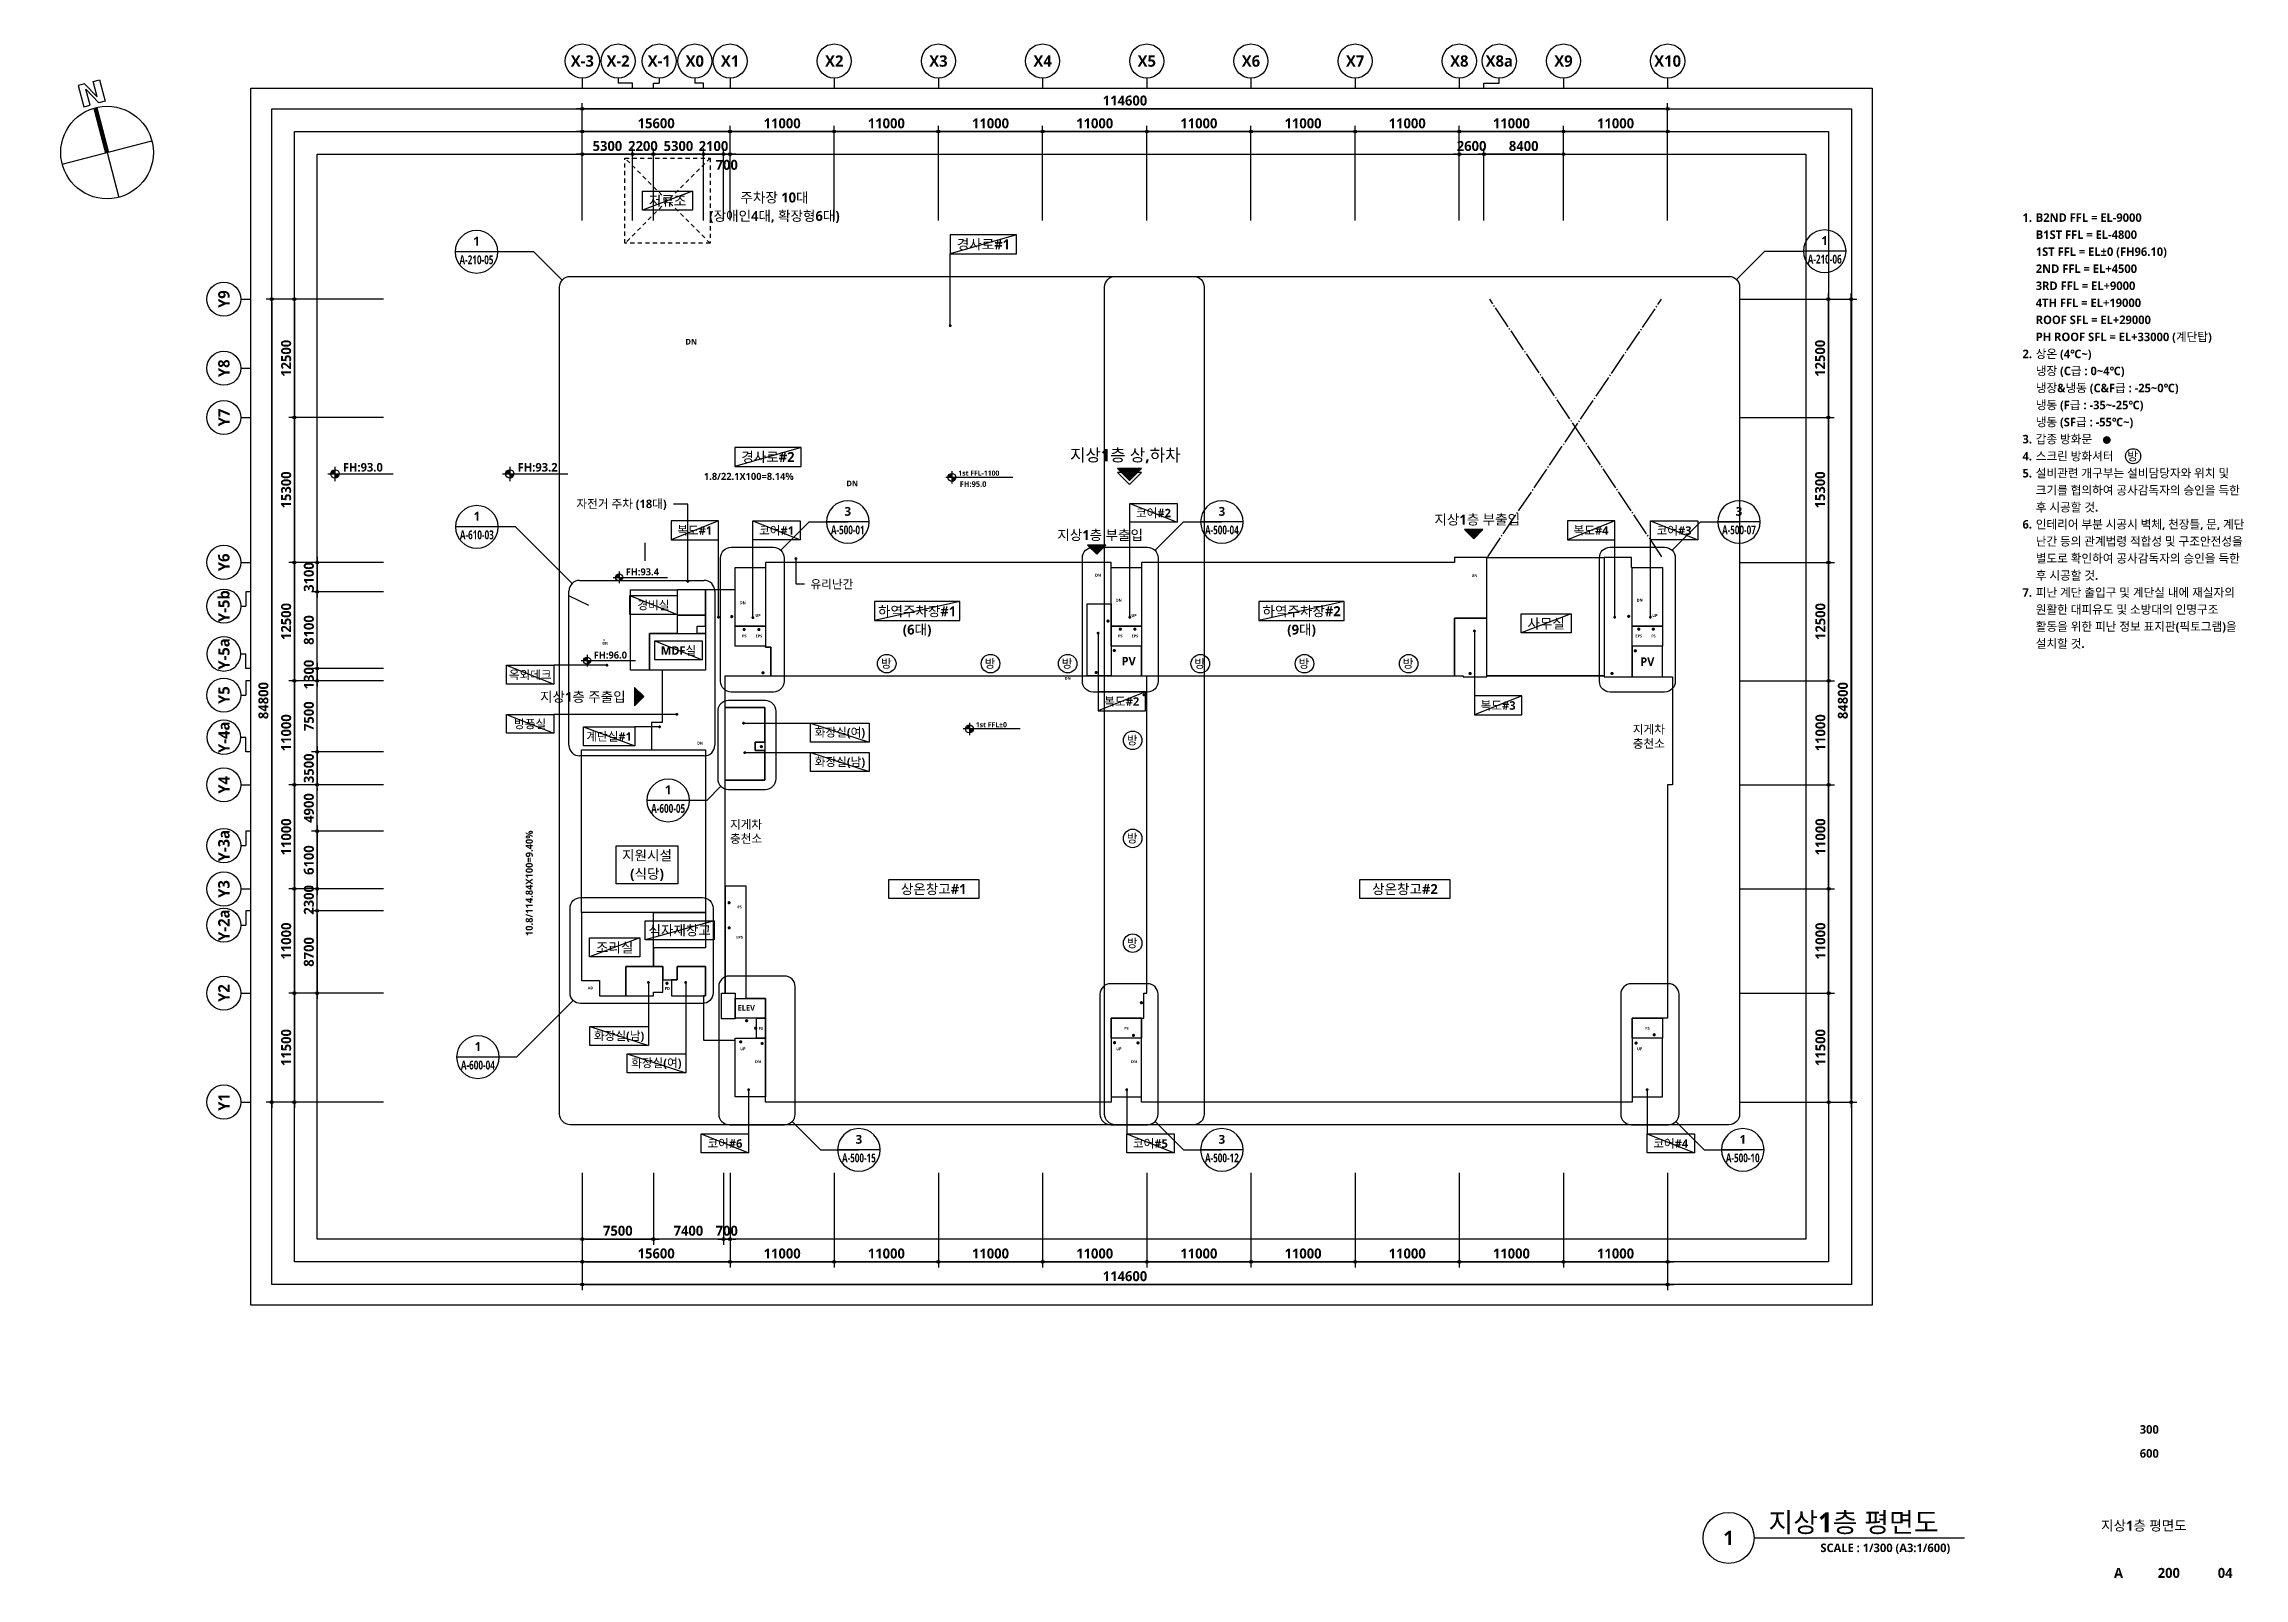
# Model space of a CAD drawing. Header units: millimetres. Extents: x 262941 to 188694772, y -170559 to 426415924.
# Drawn here: x 514941 to 747238, y 7641 to 169666 of the extents above; entities that cross this region are included whole.
import ezdxf
from ezdxf.enums import TextEntityAlignment as Align

# ---------------------------------------------------------------- set-up
doc = ezdxf.new("R2010")
doc.units = ezdxf.units.MM
doc.header["$LTSCALE"] = 400
doc.header["$MEASUREMENT"] = 0
doc.header["$PDSIZE"] = -10
doc.linetypes.add('HID', pattern=[2, 1.1, -0.9])
doc.linetypes.add('STD_SHAFT', pattern=[7.3, 6, -0.5, 0.3, -0.5])
doc.layers.get('0').update_dxf_attribs({"linetype": 'CONTINUOUS'})
doc.layers.get('Defpoints').update_dxf_attribs({"color": 153, "linetype": 'CONTINUOUS'})
for name, color, linetype in [('A-ANNO-ENT', 1, 'CONTINUOUS'), ('A-ANNO-GRA1', 7, 'CONTINUOUS'), ('A-ANNO-NOTE', 7, 'CONTINUOUS'), ('A-ANNO-PONT', 7, 'CONTINUOUS'), ('A-ANNO-SYMB', 7, 'CONTINUOUS'), ('A-ANNO-TEXT1', 7, 'CONTINUOUS'), ('A-ANNO-TEXT2', 3, 'CONTINUOUS'), ('A-ANNO-TITL', 7, 'CONTINUOUS'), ('A-FLOR-MARK-ARCH', 1, 'CONTINUOUS'), ('A-FLOR-OPEN-BELO', 6, 'STD_SHAFT'), ('A-ST-AXIS-BUB', 7, 'CONTINUOUS'), ('A-ST-AXIS-DIM', 7, 'CONTINUOUS'), ('AA-MKXS', 3, 'CONTINUOUS'), ('AA-MKXX', 3, 'CONTINUOUS'), ('AA-XXXX-TXT1', 2, 'CONTINUOUS'), ('HID', 7, 'HID'), ('X-SEC-종$0$A-ST-AXIS-BUB', 7, 'CONTINUOUS')]:
    doc.layers.add(name, color=color, linetype=linetype)
doc.layers.add('A-XXXX-SYMB', color=7, linetype='CONTINUOUS', lineweight=25)
doc.layers.add('XR-평면도$0$A-SSXK-LEAD', color=7, linetype='CONTINUOUS', lineweight=25)
doc.layers.add('Defpoint', color=161, linetype='CONTINUOUS', plot=False)
doc.layers.add('면적', color=210, linetype='CONTINUOUS', plot=False)
doc.styles.add('2020음성 1차', font='')
doc.styles.add('SAMOO', font='romans.shx', dxfattribs={"bigfont": 'whgtxt.shx'})
doc.styles.add('SH_대대리576', font='')
doc.styles.add('SH_진천_나눔', font='')
doc.styles.get('2020음성 1차').set_extended_font_data('NanumGothic', bold=True)
doc.styles.get('SH_대대리576').set_extended_font_data('NanumGothic', bold=True)
doc.styles.get('SH_진천_나눔').set_extended_font_data('NanumGothic', bold=True)
doc.dimstyles.new('SHP 600', dxfattribs={"dimscale": 300, "dimtxt": 3.5, "dimasz": 1, "dimexe": 2, "dimexo": 2, "dimgap": 1, "dimtad": 1, "dimdec": 0, "dimzin": 0, "dimdsep": 46, "dimtxsty": 'SH_대대리576', "dimblk": 'DIMDOT', "dimcen": 0.09, "dimclrt": 3, "dimadec": 0, "dimazin": 1, "dimtfac": 1, "dimtdec": 0, "dimtix": 1, "dimtmove": 2, "dimatfit": 0, "dimldrblk": 'DIMDOT', "dimfxl": 1, "dimtolj": 1, "dimtzin": 0, "dimarcsym": 0})

msp = doc.modelspace()

# ---------------------------------------------------------------- texts
at = {"color": 1, "style": 'SH_대대리576'}
for s, height, p in [('FH:93.0', 900, (546497.5, 124956.3)), ('FH:93.2', 900, (564948.4, 124956.3)), ('FH:95.0', 600, (611636.6, 123184.9)), ('FH:93.4', 750, (576361.2, 113913.4)), ('FH:96.0', 750, (572982.9, 105121.2))]:
    msp.add_text(s, height=height, dxfattribs=at).set_placement(p, align=Align.MIDDLE_LEFT)
at = {"layer": 'A-ANNO-TEXT1', "style": 'SH_대대리576'}
for s, p in [('X-3', (571781.8, 167866.3)), ('X-2', (575558.9, 167866.3)), ('X-1', (579904.7, 167866.3)), ('X0', (583658.9, 167866.3)), ('X1', (587381.8, 167866.3)), ('X2', (598381.8, 167866.3)), ('X3', (609381.8, 167866.3)), ('X4', (620381.8, 167866.3)), ('X5', (631381.8, 167866.3)), ('X6', (642381.8, 167866.3)), ('X7', (653381.8, 167866.3)), ('X8', (664381.8, 167866.3)), ('X8a', (668604.7, 167866.3)), ('X9', (675381.8, 167866.3)), ('X10', (686381.8, 167866.3))]:
    msp.add_text(s, height=1200, dxfattribs=at).set_placement(p, align=Align.MIDDLE_CENTER)
at = {"layer": 'A-ANNO-TEXT1', "style": 'SH_진천_나눔'}
for s, height, p in [('(장애인4대, 확장형6대)', 1050, (592069.8, 151464.5)), ('DN', 600, (583281.8, 138216.5)), ('지상1층 상,하차', 1300, (629116.8, 126210.3)), ('DN', 600, (600281.8, 123253.8)), ('자전거 주차 (18대)', 900, (575926, 121066.3)), ('지상1층 부출입', 1050, (666274.1, 119449.9)), ('지상1층 부출입', 1050, (626458.8, 117815.2)), ('유리난간', 900, (598140.3, 112625.7)), ('DN', 300, (626231.8, 113558.8)), ('DN', 300, (665981.8, 113516.3)), ('DN', 300, (588731.8, 110646.3)), ('UP', 300, (590331.8, 109296.3)), ('DN', 300, (628431.8, 110916.3)), ('UP', 300, (630031.8, 109296.3)), ('DN', 300, (683431.8, 110916.3)), ('UP', 300, (685031.8, 109296.3)), ('PS', 300, (588881.8, 107141.3)), ('EPS', 300, (590431.8, 107141.3)), ('(6대)', 1050, (607131.8, 107766.3)), ('PS', 300, (628581.8, 107141.3)), ('EPS', 300, (630131.8, 107141.3)), ('(9대)', 1050, (647727.6, 107766.3)), ('EPS', 300, (683331.8, 107141.3)), ('PS', 300, (684881.8, 107141.3)), ('PV', 900, (629467.1, 104478.8)), ('PV', 900, (684231.3, 104428.8)), ('DN', 300, (623031.8, 102666.3)), ('지상1층 주출입', 1050, (571834.7, 100727.3)), ('DN', 300, (584224.3, 95816.3)), ('PS', 300, (588381.8, 78516.3)), ('EPS', 300, (588381.8, 75316.3)), ('AD', 300, (572631.8, 69966.3)), ('PD', 300, (580757.3, 69911.7)), ('PS', 300, (590631.8, 65691.3)), ('PS', 300, (629231.8, 65691.3)), ('PS', 300, (684251.7, 65704)), ('UP', 300, (588731.8, 63536.3)), ('UP', 300, (628431.8, 63536.3)), ('UP', 300, (683431.8, 63536.3)), ('DN', 300, (590331.8, 62186.3)), ('DN', 300, (630031.8, 62186.3))]:
    msp.add_text(s, height=height, dxfattribs=at).set_placement(p, align=Align.MIDDLE)
at = {"layer": 'A-ANNO-TEXT1', "style": 'SH_대대리576'}
for s, p in [('Y9', (533931.8, 142716.3)), ('Y8', (533931.8, 135416.3)), ('Y7', (533931.8, 130216.3)), ('Y6', (533931.8, 114916.3)), ('Y-5b', (533931.8, 110293.4)), ('Y-5a', (533931.8, 105239.2)), ('Y5', (533931.8, 100893.4)), ('Y-4a', (533931.8, 96439.2)), ('Y4', (533931.8, 91416.3)), ('Y-3a', (533931.8, 84993.4)), ('Y3', (533931.8, 80416.3)), ('Y-2a', (533931.8, 76593.4)), ('Y2', (533931.8, 69416.3)), ('Y1', (533931.8, 57916.3))]:
    msp.add_text(s, height=1200, rotation=90, dxfattribs=at).set_placement(p, align=Align.MIDDLE_CENTER)
at = {"layer": 'A-ANNO-TEXT1', "style": 'SH_진천_나눔'}
for s, height, p in [('DN', 300, (573888.4, 106207.5)), ('방', 900, (603308.6, 103776.2)), ('방', 900, (614264.2, 103776.2)), ('방', 900, (622411.2, 103776.2)), ('방', 900, (636414.2, 103767.8)), ('방', 900, (647414.2, 103767.8)), ('방', 900, (658414.2, 103767.8)), ('방', 900, (629279.9, 95673.5)), ('방', 900, (629279.9, 85315.6)), ('방', 900, (629279.9, 74250.5)), ('ELEV', 600, (588183.2, 67555.8))]:
    msp.add_text(s, height=height, dxfattribs=at).set_placement(p)
at = {"layer": 'A-ANNO-TEXT2'}
for s, height, style, p in [('저류조', 1050, 'SH_진천_나눔', (580781.8, 153116.3)), ('주차장 10대', 1050, 'SH_진천_나눔', (592069.8, 153464.5)), ('경사로#1', 1050, 'SH_진천_나눔', (614131.8, 148519.3)), ('경사로#2', 1050, 'SH_진천_나눔', (591381.8, 126053.7)), ('복도#1', 900, 'SH_대대리576', (583651.6, 118296)), ('코어#1', 900, 'SH_대대리576', (592293.2, 118296)), ('코어#2', 900, 'SH_대대리576', (632088, 120143.5)), ('복도#4', 900, 'SH_대대리576', (678292.2, 118296)), ('코어#3', 900, 'SH_대대리576', (687060, 118296)), ('경비실', 900, 'SH_대대리576', (579282.9, 110415.2)), ('하역주차장#1', 1050, 'SH_진천_나눔', (607131.8, 109766.3)), ('하역주차장#2', 1050, 'SH_진천_나눔', (647727.6, 109766.3)), ('사무실', 1050, 'SH_진천_나눔', (673553.8, 108461.6)), ('MDF실', 900, 'SH_대대리576', (581942.1, 105631.8)), ('옥외데크', 900, 'SH_대대리576', (566277.6, 103054.2)), ('복도#2', 900, 'SH_대대리576', (628742.6, 100223.1)), ('복도#3', 900, 'SH_대대리576', (668480.3, 99804.9)), ('방풍실', 900, 'SH_대대리576', (566277.6, 97857.3)), ('계단실#1', 900, 'SH_대대리576', (574609.3, 96540.6)), ('화장실(여)', 900, 'SH_대대리576', (598986.7, 96931.1)), ('화장실(남)', 900, 'SH_대대리576', (598986.7, 93818.2)), ('지원시설', 1050, 'SH_진천_나눔', (578612.8, 83974.9)), ('(식당)', 1050, 'SH_진천_나눔', (578612.8, 81974.9)), ('상온창고#1', 1050, 'SH_진천_나눔', (608885, 80422.4)), ('상온창고#2', 1050, 'SH_진천_나눔', (658638.8, 80422.4)), ('식자재창고', 1050, 'SH_진천_나눔', (582061.7, 76058.5)), ('조리실', 1050, 'SH_진천_나눔', (575195, 74243.7)), ('화장실(남)', 900, 'SH_대대리576', (575663.7, 64881.2)), ('화장실(여)', 900, 'SH_대대리576', (579599.9, 62009.4)), ('코어#6', 900, 'SH_대대리576', (586843, 53555.9)), ('코어#5', 900, 'SH_대대리576', (631763.2, 53555.9)), ('코어#4', 900, 'SH_대대리576', (686712.4, 53555.9))]:
    msp.add_text(s, height=height, dxfattribs=dict(at, style=style)).set_placement(p, align=Align.MIDDLE)
at = {"layer": 'A-ANNO-TEXT2', "style": 'SH_대대리576'}
msp.add_text('1.8/22.1X100=8.14%%%', height=750, dxfattribs=at).set_placement((584621.6, 123620.1))
msp.add_text('10.8/114.84X100=9.40%%%', height=750, rotation=90, dxfattribs=at).set_placement((566552, 75444.2))
at = {"layer": 'A-ANNO-TITL', "style": 'SH_대대리576'}
for s, height, p in [('300', 900, (737235.5, 23333.4)), ('600', 900, (737235.5, 20800.2)), ('지상1층 평면도', 1050, (736670.3, 13191.8)), ('A', 1050, (733987.6, 8181.3)), ('200', 1050, (739300.8, 8181.3)), ('04', 1050, (745247.3, 8181.3))]:
    msp.add_text(s, height=height, dxfattribs=at).set_placement(p, align=Align.MIDDLE)
at = {"layer": 'Defpoint', "style": 'SH_대대리576'}
for s, p in [('지게차', (684390.1, 97288.6)), ('충천소', (684390.1, 95788.6)), ('지게차', (589068.8, 87252.6)), ('충천소', (589068.8, 85752.6))]:
    msp.add_text(s, height=900, dxfattribs=at).set_placement(p, align=Align.MIDDLE)

# ---------------------------------------------------------------- blocks, each defined once
blk = doc.blocks.new('DIMDOT')
at = {"color": 0}
blk.add_line((-2, 0), (2, 0), dxfattribs=at)
for radius in [0.5, 0.25]:
    blk.add_circle((0, 0), radius, dxfattribs=at)
blk = doc.blocks.new('*D4')
at = {"layer": 'A-ST-AXIS-DIM', "color": 0, "lineweight": -2, "transparency": 16777216}
for p, q in [((571782, 151016), (571782, 163416)), ((686082, 162816), (572082, 162816)), ((686382, 151016), (686382, 163416))]:
    blk.add_line(p, q, dxfattribs=at)
at = {"layer": 'Defpoints', "color": 0, "transparency": 16777216}
for p in [(571782, 162816), (571782, 150416), (686382, 150416)]:
    blk.add_point(p, dxfattribs=at)
at = {"layer": 'A-ST-AXIS-DIM', "color": 0, "lineweight": -2, "transparency": 16777216, "xscale": 300, "yscale": 300, "zscale": 300, "rotation": 180}
blk.add_blockref('DIMDOT', (571782, 162816), dxfattribs=at)
at = {"layer": 'A-ST-AXIS-DIM', "color": 0, "lineweight": -2, "transparency": 16777216, "xscale": 300, "yscale": 300, "zscale": 300}
blk.add_blockref('DIMDOT', (686382, 162816), dxfattribs=at)
at = {"layer": 'A-ST-AXIS-DIM', "color": 3, "transparency": 16777216, "insert": (629082, 163687), "char_height": 1050, "attachment_point": 5, "style": 'SH_대대리576'}
blk.add_mtext('\\A1;114600', dxfattribs=at)
blk = doc.blocks.new('*D5')
at = {"layer": 'A-ST-AXIS-DIM', "color": 0, "lineweight": -2, "transparency": 16777216}
for p, q in [((587382, 151016), (587382, 161016)), ((598082, 160416), (587682, 160416)), ((598382, 151016), (598382, 161016))]:
    blk.add_line(p, q, dxfattribs=at)
at = {"layer": 'Defpoints', "color": 0, "transparency": 16777216}
for p in [(587382, 160416), (587382, 150416), (598382, 150416)]:
    blk.add_point(p, dxfattribs=at)
at = {"layer": 'A-ST-AXIS-DIM', "color": 0, "lineweight": -2, "transparency": 16777216, "xscale": 300, "yscale": 300, "zscale": 300, "rotation": 180}
blk.add_blockref('DIMDOT', (587382, 160416), dxfattribs=at)
at = {"layer": 'A-ST-AXIS-DIM', "color": 0, "lineweight": -2, "transparency": 16777216, "xscale": 300, "yscale": 300, "zscale": 300}
blk.add_blockref('DIMDOT', (598382, 160416), dxfattribs=at)
at = {"layer": 'A-ST-AXIS-DIM', "color": 3, "transparency": 16777216, "insert": (592882, 161283), "char_height": 1050, "attachment_point": 5, "style": 'SH_대대리576'}
blk.add_mtext('\\A1;11000', dxfattribs=at)
blk = doc.blocks.new('*D6')
at = {"layer": 'A-ST-AXIS-DIM', "color": 0, "lineweight": -2, "transparency": 16777216}
for p, q in [((598382, 151016), (598382, 161016)), ((609082, 160416), (598682, 160416)), ((609382, 151016), (609382, 161016))]:
    blk.add_line(p, q, dxfattribs=at)
at = {"layer": 'Defpoints', "color": 0, "transparency": 16777216}
for p in [(598382, 160416), (598382, 150416), (609382, 150416)]:
    blk.add_point(p, dxfattribs=at)
at = {"layer": 'A-ST-AXIS-DIM', "color": 0, "lineweight": -2, "transparency": 16777216, "xscale": 300, "yscale": 300, "zscale": 300, "rotation": 180}
blk.add_blockref('DIMDOT', (598382, 160416), dxfattribs=at)
at = {"layer": 'A-ST-AXIS-DIM', "color": 0, "lineweight": -2, "transparency": 16777216, "xscale": 300, "yscale": 300, "zscale": 300}
blk.add_blockref('DIMDOT', (609382, 160416), dxfattribs=at)
at = {"layer": 'A-ST-AXIS-DIM', "color": 3, "transparency": 16777216, "insert": (603882, 161283), "char_height": 1050, "attachment_point": 5, "style": 'SH_대대리576'}
blk.add_mtext('\\A1;11000', dxfattribs=at)
blk = doc.blocks.new('*D7')
at = {"layer": 'A-ST-AXIS-DIM', "color": 0, "lineweight": -2, "transparency": 16777216}
for p, q in [((609382, 151016), (609382, 161016)), ((620082, 160416), (609682, 160416)), ((620382, 151016), (620382, 161016))]:
    blk.add_line(p, q, dxfattribs=at)
at = {"layer": 'Defpoints', "color": 0, "transparency": 16777216}
for p in [(609382, 160416), (609382, 150416), (620382, 150416)]:
    blk.add_point(p, dxfattribs=at)
at = {"layer": 'A-ST-AXIS-DIM', "color": 0, "lineweight": -2, "transparency": 16777216, "xscale": 300, "yscale": 300, "zscale": 300, "rotation": 180}
blk.add_blockref('DIMDOT', (609382, 160416), dxfattribs=at)
at = {"layer": 'A-ST-AXIS-DIM', "color": 0, "lineweight": -2, "transparency": 16777216, "xscale": 300, "yscale": 300, "zscale": 300}
blk.add_blockref('DIMDOT', (620382, 160416), dxfattribs=at)
at = {"layer": 'A-ST-AXIS-DIM', "color": 3, "transparency": 16777216, "insert": (614882, 161283), "char_height": 1050, "attachment_point": 5, "style": 'SH_대대리576'}
blk.add_mtext('\\A1;11000', dxfattribs=at)
blk = doc.blocks.new('*D8')
at = {"layer": 'A-ST-AXIS-DIM', "color": 0, "lineweight": -2, "transparency": 16777216}
for p, q in [((620382, 151016), (620382, 161016)), ((631082, 160416), (620682, 160416)), ((631382, 151016), (631382, 161016))]:
    blk.add_line(p, q, dxfattribs=at)
at = {"layer": 'Defpoints', "color": 0, "transparency": 16777216}
for p in [(620382, 160416), (620382, 150416), (631382, 150416)]:
    blk.add_point(p, dxfattribs=at)
at = {"layer": 'A-ST-AXIS-DIM', "color": 0, "lineweight": -2, "transparency": 16777216, "xscale": 300, "yscale": 300, "zscale": 300, "rotation": 180}
blk.add_blockref('DIMDOT', (620382, 160416), dxfattribs=at)
at = {"layer": 'A-ST-AXIS-DIM', "color": 0, "lineweight": -2, "transparency": 16777216, "xscale": 300, "yscale": 300, "zscale": 300}
blk.add_blockref('DIMDOT', (631382, 160416), dxfattribs=at)
at = {"layer": 'A-ST-AXIS-DIM', "color": 3, "transparency": 16777216, "insert": (625882, 161283), "char_height": 1050, "attachment_point": 5, "style": 'SH_대대리576'}
blk.add_mtext('\\A1;11000', dxfattribs=at)
blk = doc.blocks.new('*D9')
at = {"layer": 'A-ST-AXIS-DIM', "color": 0, "lineweight": -2, "transparency": 16777216}
for p, q in [((631382, 151016), (631382, 161016)), ((642082, 160416), (631682, 160416)), ((642382, 151016), (642382, 161016))]:
    blk.add_line(p, q, dxfattribs=at)
at = {"layer": 'Defpoints', "color": 0, "transparency": 16777216}
for p in [(631382, 160416), (631382, 150416), (642382, 150416)]:
    blk.add_point(p, dxfattribs=at)
at = {"layer": 'A-ST-AXIS-DIM', "color": 0, "lineweight": -2, "transparency": 16777216, "xscale": 300, "yscale": 300, "zscale": 300, "rotation": 180}
blk.add_blockref('DIMDOT', (631382, 160416), dxfattribs=at)
at = {"layer": 'A-ST-AXIS-DIM', "color": 0, "lineweight": -2, "transparency": 16777216, "xscale": 300, "yscale": 300, "zscale": 300}
blk.add_blockref('DIMDOT', (642382, 160416), dxfattribs=at)
at = {"layer": 'A-ST-AXIS-DIM', "color": 3, "transparency": 16777216, "insert": (636882, 161283), "char_height": 1050, "attachment_point": 5, "style": 'SH_대대리576'}
blk.add_mtext('\\A1;11000', dxfattribs=at)
blk = doc.blocks.new('*D10')
at = {"layer": 'A-ST-AXIS-DIM', "color": 0, "lineweight": -2, "transparency": 16777216}
for p, q in [((642382, 151016), (642382, 161016)), ((653082, 160416), (642682, 160416)), ((653382, 151016), (653382, 161016))]:
    blk.add_line(p, q, dxfattribs=at)
at = {"layer": 'Defpoints', "color": 0, "transparency": 16777216}
for p in [(642382, 160416), (642382, 150416), (653382, 150416)]:
    blk.add_point(p, dxfattribs=at)
at = {"layer": 'A-ST-AXIS-DIM', "color": 0, "lineweight": -2, "transparency": 16777216, "xscale": 300, "yscale": 300, "zscale": 300, "rotation": 180}
blk.add_blockref('DIMDOT', (642382, 160416), dxfattribs=at)
at = {"layer": 'A-ST-AXIS-DIM', "color": 0, "lineweight": -2, "transparency": 16777216, "xscale": 300, "yscale": 300, "zscale": 300}
blk.add_blockref('DIMDOT', (653382, 160416), dxfattribs=at)
at = {"layer": 'A-ST-AXIS-DIM', "color": 3, "transparency": 16777216, "insert": (647882, 161283), "char_height": 1050, "attachment_point": 5, "style": 'SH_대대리576'}
blk.add_mtext('\\A1;11000', dxfattribs=at)
blk = doc.blocks.new('*D11')
at = {"layer": 'A-ST-AXIS-DIM', "color": 0, "lineweight": -2, "transparency": 16777216}
for p, q in [((653382, 151016), (653382, 161016)), ((664082, 160416), (653682, 160416)), ((664382, 151016), (664382, 161016))]:
    blk.add_line(p, q, dxfattribs=at)
at = {"layer": 'Defpoints', "color": 0, "transparency": 16777216}
for p in [(653382, 160416), (653382, 150416), (664382, 150416)]:
    blk.add_point(p, dxfattribs=at)
at = {"layer": 'A-ST-AXIS-DIM', "color": 0, "lineweight": -2, "transparency": 16777216, "xscale": 300, "yscale": 300, "zscale": 300, "rotation": 180}
blk.add_blockref('DIMDOT', (653382, 160416), dxfattribs=at)
at = {"layer": 'A-ST-AXIS-DIM', "color": 0, "lineweight": -2, "transparency": 16777216, "xscale": 300, "yscale": 300, "zscale": 300}
blk.add_blockref('DIMDOT', (664382, 160416), dxfattribs=at)
at = {"layer": 'A-ST-AXIS-DIM', "color": 3, "transparency": 16777216, "insert": (658882, 161283), "char_height": 1050, "attachment_point": 5, "style": 'SH_대대리576'}
blk.add_mtext('\\A1;11000', dxfattribs=at)
blk = doc.blocks.new('*D12')
at = {"layer": 'A-ST-AXIS-DIM', "color": 0, "lineweight": -2, "transparency": 16777216}
for p, q in [((664382, 151016), (664382, 161016)), ((675082, 160416), (664682, 160416)), ((675382, 151016), (675382, 161016))]:
    blk.add_line(p, q, dxfattribs=at)
at = {"layer": 'Defpoints', "color": 0, "transparency": 16777216}
for p in [(664382, 160416), (664382, 150416), (675382, 150416)]:
    blk.add_point(p, dxfattribs=at)
at = {"layer": 'A-ST-AXIS-DIM', "color": 0, "lineweight": -2, "transparency": 16777216, "xscale": 300, "yscale": 300, "zscale": 300, "rotation": 180}
blk.add_blockref('DIMDOT', (664382, 160416), dxfattribs=at)
at = {"layer": 'A-ST-AXIS-DIM', "color": 0, "lineweight": -2, "transparency": 16777216, "xscale": 300, "yscale": 300, "zscale": 300}
blk.add_blockref('DIMDOT', (675382, 160416), dxfattribs=at)
at = {"layer": 'A-ST-AXIS-DIM', "color": 3, "transparency": 16777216, "insert": (669882, 161283), "char_height": 1050, "attachment_point": 5, "style": 'SH_대대리576'}
blk.add_mtext('\\A1;11000', dxfattribs=at)
blk = doc.blocks.new('*D13')
at = {"layer": 'A-ST-AXIS-DIM', "color": 0, "lineweight": -2, "transparency": 16777216}
for p, q in [((675382, 151016), (675382, 161016)), ((686082, 160416), (675682, 160416)), ((686382, 151016), (686382, 161016))]:
    blk.add_line(p, q, dxfattribs=at)
at = {"layer": 'Defpoints', "color": 0, "transparency": 16777216}
for p in [(675382, 160416), (675382, 150416), (686382, 150416)]:
    blk.add_point(p, dxfattribs=at)
at = {"layer": 'A-ST-AXIS-DIM', "color": 0, "lineweight": -2, "transparency": 16777216, "xscale": 300, "yscale": 300, "zscale": 300, "rotation": 180}
blk.add_blockref('DIMDOT', (675382, 160416), dxfattribs=at)
at = {"layer": 'A-ST-AXIS-DIM', "color": 0, "lineweight": -2, "transparency": 16777216, "xscale": 300, "yscale": 300, "zscale": 300}
blk.add_blockref('DIMDOT', (686382, 160416), dxfattribs=at)
at = {"layer": 'A-ST-AXIS-DIM', "color": 3, "transparency": 16777216, "insert": (680882, 161283), "char_height": 1050, "attachment_point": 5, "style": 'SH_대대리576'}
blk.add_mtext('\\A1;11000', dxfattribs=at)
blk = doc.blocks.new('*D14')
at = {"layer": 'A-ST-AXIS-DIM', "color": 0, "lineweight": -2, "transparency": 16777216}
for p, q in [((571782, 151016), (571782, 161016)), ((587082, 160416), (572082, 160416)), ((587382, 151016), (587382, 161016))]:
    blk.add_line(p, q, dxfattribs=at)
at = {"layer": 'Defpoints', "color": 0, "transparency": 16777216}
for p in [(571782, 160416), (571782, 150416), (587382, 150416)]:
    blk.add_point(p, dxfattribs=at)
at = {"layer": 'A-ST-AXIS-DIM', "color": 0, "lineweight": -2, "transparency": 16777216, "xscale": 300, "yscale": 300, "zscale": 300, "rotation": 180}
blk.add_blockref('DIMDOT', (571782, 160416), dxfattribs=at)
at = {"layer": 'A-ST-AXIS-DIM', "color": 0, "lineweight": -2, "transparency": 16777216, "xscale": 300, "yscale": 300, "zscale": 300}
blk.add_blockref('DIMDOT', (587382, 160416), dxfattribs=at)
at = {"layer": 'A-ST-AXIS-DIM', "color": 3, "transparency": 16777216, "insert": (579582, 161287), "char_height": 1050, "attachment_point": 5, "style": 'SH_대대리576'}
blk.add_mtext('\\A1;15600', dxfattribs=at)
blk = doc.blocks.new('*D35')
at = {"layer": 'A-ST-AXIS-DIM', "color": 0, "lineweight": -2, "transparency": 16777216}
for p, q in [((550782, 142716), (538382, 142716)), ((538982, 142416), (538982, 58216)), ((550782, 57916), (538382, 57916))]:
    blk.add_line(p, q, dxfattribs=at)
at = {"layer": 'Defpoints', "color": 0, "transparency": 16777216}
for p in [(551382, 142716), (538982, 57916), (551382, 57916)]:
    blk.add_point(p, dxfattribs=at)
at = {"layer": 'A-ST-AXIS-DIM', "color": 0, "lineweight": -2, "transparency": 16777216, "xscale": 300, "yscale": 300, "zscale": 300}
for p, rotation in [((538982, 142716), 90), ((538982, 57916), 270)]:
    blk.add_blockref('DIMDOT', p, dxfattribs=dict(at, rotation=rotation))
at = {"layer": 'A-ST-AXIS-DIM', "color": 3, "transparency": 16777216, "insert": (538111, 100316), "char_height": 1050, "attachment_point": 5, "rotation": 90, "style": 'SH_대대리576'}
blk.add_mtext('\\A1;84800', dxfattribs=at)
blk = doc.blocks.new('*D36')
at = {"layer": 'A-ST-AXIS-DIM', "color": 0, "lineweight": -2, "transparency": 16777216}
for p, q in [((550782, 69416), (540782, 69416)), ((541382, 69116), (541382, 58216)), ((550782, 57916), (540782, 57916))]:
    blk.add_line(p, q, dxfattribs=at)
at = {"layer": 'Defpoints', "color": 0, "transparency": 16777216}
for p in [(551382, 69416), (541382, 57916), (551382, 57916)]:
    blk.add_point(p, dxfattribs=at)
at = {"layer": 'A-ST-AXIS-DIM', "color": 0, "lineweight": -2, "transparency": 16777216, "xscale": 300, "yscale": 300, "zscale": 300}
for p, rotation in [((541382, 69416), 90), ((541382, 57916), 270)]:
    blk.add_blockref('DIMDOT', p, dxfattribs=dict(at, rotation=rotation))
at = {"layer": 'A-ST-AXIS-DIM', "color": 3, "transparency": 16777216, "insert": (540513, 63666), "char_height": 1050, "attachment_point": 5, "rotation": 90, "style": 'SH_대대리576'}
blk.add_mtext('\\A1;11500', dxfattribs=at)
blk = doc.blocks.new('*D37')
at = {"layer": 'A-ST-AXIS-DIM', "color": 0, "lineweight": -2, "transparency": 16777216}
for p, q in [((550782, 80416), (540782, 80416)), ((541382, 80116), (541382, 69716)), ((550782, 69416), (540782, 69416))]:
    blk.add_line(p, q, dxfattribs=at)
at = {"layer": 'Defpoints', "color": 0, "transparency": 16777216}
for p in [(551382, 80416), (541382, 69416), (551382, 69416)]:
    blk.add_point(p, dxfattribs=at)
at = {"layer": 'A-ST-AXIS-DIM', "color": 0, "lineweight": -2, "transparency": 16777216, "xscale": 300, "yscale": 300, "zscale": 300}
for p, rotation in [((541382, 80416), 90), ((541382, 69416), 270)]:
    blk.add_blockref('DIMDOT', p, dxfattribs=dict(at, rotation=rotation))
at = {"layer": 'A-ST-AXIS-DIM', "color": 3, "transparency": 16777216, "insert": (540515, 74916), "char_height": 1050, "attachment_point": 5, "rotation": 90, "style": 'SH_대대리576'}
blk.add_mtext('\\A1;11000', dxfattribs=at)
blk = doc.blocks.new('*D38')
at = {"layer": 'A-ST-AXIS-DIM', "color": 0, "lineweight": -2, "transparency": 16777216}
for p, q in [((550782, 91416), (540782, 91416)), ((541382, 91116), (541382, 80716)), ((550782, 80416), (540782, 80416))]:
    blk.add_line(p, q, dxfattribs=at)
at = {"layer": 'Defpoints', "color": 0, "transparency": 16777216}
for p in [(551382, 91416), (541382, 80416), (551382, 80416)]:
    blk.add_point(p, dxfattribs=at)
at = {"layer": 'A-ST-AXIS-DIM', "color": 0, "lineweight": -2, "transparency": 16777216, "xscale": 300, "yscale": 300, "zscale": 300}
for p, rotation in [((541382, 91416), 90), ((541382, 80416), 270)]:
    blk.add_blockref('DIMDOT', p, dxfattribs=dict(at, rotation=rotation))
at = {"layer": 'A-ST-AXIS-DIM', "color": 3, "transparency": 16777216, "insert": (540515, 85916), "char_height": 1050, "attachment_point": 5, "rotation": 90, "style": 'SH_대대리576'}
blk.add_mtext('\\A1;11000', dxfattribs=at)
blk = doc.blocks.new('*D39')
at = {"layer": 'A-ST-AXIS-DIM', "color": 0, "lineweight": -2, "transparency": 16777216}
for p, q in [((550782, 102416), (540782, 102416)), ((541382, 102116), (541382, 91716)), ((550782, 91416), (540782, 91416))]:
    blk.add_line(p, q, dxfattribs=at)
at = {"layer": 'Defpoints', "color": 0, "transparency": 16777216}
for p in [(551382, 102416), (541382, 91416), (551382, 91416)]:
    blk.add_point(p, dxfattribs=at)
at = {"layer": 'A-ST-AXIS-DIM', "color": 0, "lineweight": -2, "transparency": 16777216, "xscale": 300, "yscale": 300, "zscale": 300}
for p, rotation in [((541382, 102416), 90), ((541382, 91416), 270)]:
    blk.add_blockref('DIMDOT', p, dxfattribs=dict(at, rotation=rotation))
at = {"layer": 'A-ST-AXIS-DIM', "color": 3, "transparency": 16777216, "insert": (540515, 96916), "char_height": 1050, "attachment_point": 5, "rotation": 90, "style": 'SH_대대리576'}
blk.add_mtext('\\A1;11000', dxfattribs=at)
blk = doc.blocks.new('*D40')
at = {"layer": 'A-ST-AXIS-DIM', "color": 0, "lineweight": -2, "transparency": 16777216}
for p, q in [((550782, 114916), (540782, 114916)), ((541382, 114616), (541382, 102716)), ((550782, 102416), (540782, 102416))]:
    blk.add_line(p, q, dxfattribs=at)
at = {"layer": 'Defpoints', "color": 0, "transparency": 16777216}
for p in [(551382, 114916), (541382, 102416), (551382, 102416)]:
    blk.add_point(p, dxfattribs=at)
at = {"layer": 'A-ST-AXIS-DIM', "color": 0, "lineweight": -2, "transparency": 16777216, "xscale": 300, "yscale": 300, "zscale": 300}
for p, rotation in [((541382, 114916), 90), ((541382, 102416), 270)]:
    blk.add_blockref('DIMDOT', p, dxfattribs=dict(at, rotation=rotation))
at = {"layer": 'A-ST-AXIS-DIM', "color": 3, "transparency": 16777216, "insert": (540511, 108666), "char_height": 1050, "attachment_point": 5, "rotation": 90, "style": 'SH_대대리576'}
blk.add_mtext('\\A1;12500', dxfattribs=at)
blk = doc.blocks.new('*D41')
at = {"layer": 'A-ST-AXIS-DIM', "color": 0, "lineweight": -2, "transparency": 16777216}
for p, q in [((550782, 130216), (540782, 130216)), ((541382, 129916), (541382, 115216)), ((550782, 114916), (540782, 114916))]:
    blk.add_line(p, q, dxfattribs=at)
at = {"layer": 'Defpoints', "color": 0, "transparency": 16777216}
for p in [(551382, 130216), (541382, 114916), (551382, 114916)]:
    blk.add_point(p, dxfattribs=at)
at = {"layer": 'A-ST-AXIS-DIM', "color": 0, "lineweight": -2, "transparency": 16777216, "xscale": 300, "yscale": 300, "zscale": 300}
for p, rotation in [((541382, 130216), 90), ((541382, 114916), 270)]:
    blk.add_blockref('DIMDOT', p, dxfattribs=dict(at, rotation=rotation))
at = {"layer": 'A-ST-AXIS-DIM', "color": 3, "transparency": 16777216, "insert": (540511, 122566), "char_height": 1050, "attachment_point": 5, "rotation": 90, "style": 'SH_대대리576'}
blk.add_mtext('\\A1;15300', dxfattribs=at)
blk = doc.blocks.new('*D42')
at = {"layer": 'A-ST-AXIS-DIM', "color": 0, "lineweight": -2, "transparency": 16777216}
for p, q in [((550782, 142716), (540782, 142716)), ((541382, 142416), (541382, 130516)), ((550782, 130216), (540782, 130216))]:
    blk.add_line(p, q, dxfattribs=at)
at = {"layer": 'Defpoints', "color": 0, "transparency": 16777216}
for p in [(551382, 142716), (541382, 130216), (551382, 130216)]:
    blk.add_point(p, dxfattribs=at)
at = {"layer": 'A-ST-AXIS-DIM', "color": 0, "lineweight": -2, "transparency": 16777216, "xscale": 300, "yscale": 300, "zscale": 300}
for p, rotation in [((541382, 142716), 90), ((541382, 130216), 270)]:
    blk.add_blockref('DIMDOT', p, dxfattribs=dict(at, rotation=rotation))
at = {"layer": 'A-ST-AXIS-DIM', "color": 3, "transparency": 16777216, "insert": (540511, 136466), "char_height": 1050, "attachment_point": 5, "rotation": 90, "style": 'SH_대대리576'}
blk.add_mtext('\\A1;12500', dxfattribs=at)
blk = doc.blocks.new('A$C2E1A0DD2')
at = {"layer": 'A-ANNO-SYMB'}
h = blk.add_hatch(color=256, dxfattribs=at)
h.paths.add_polyline_path([(750, 1200, 0.4142136), (300, 750), (750, 750)])
h.paths.add_polyline_path([(1200, 750), (750, 750), (750, 300, 0.4142136)])
for p, q in [((0, 750), (1500, 750)), ((750, 1500), (750, 0))]:
    blk.add_line(p, q, dxfattribs=at)
blk.add_circle((750, 750), 450, dxfattribs=at)
blk = doc.blocks.new('A$C33BE775C')
at = {"layer": 'A-XXXX-SYMB'}
blk.add_line((1250, 625), (5743, 625), dxfattribs=at)
at = {"layer": 'A-XXXX-SYMB', "xscale": 0.8333333333333333, "yscale": 0.8333333333333333, "zscale": 0.8333333333333333}
blk.add_blockref('A$C2E1A0DD2', (0, 0), dxfattribs=at)
blk = doc.blocks.new('A$C19A65A13')
at = {"layer": 'A-XXXX-SYMB'}
blk.add_line((1500, 750), (6891, 750), dxfattribs=at)
blk.add_blockref('A$C2E1A0DD2', (0, 0), dxfattribs=at)
blk = doc.blocks.new('*D107')
at = {"layer": 'A-ST-AXIS-DIM', "color": 0, "lineweight": -2, "transparency": 16777216}
for p, q in [((693957, 142716), (703957, 142716)), ((703357, 130516), (703357, 142416)), ((693957, 130216), (703957, 130216))]:
    blk.add_line(p, q, dxfattribs=at)
at = {"layer": 'Defpoints', "color": 0, "transparency": 16777216}
for p in [(693357, 142716), (703357, 142716), (693357, 130216)]:
    blk.add_point(p, dxfattribs=at)
at = {"layer": 'A-ST-AXIS-DIM', "color": 0, "lineweight": -2, "transparency": 16777216, "xscale": 300, "yscale": 300, "zscale": 300}
for p, rotation in [((703357, 142716), 90), ((703357, 130216), 270)]:
    blk.add_blockref('DIMDOT', p, dxfattribs=dict(at, rotation=rotation))
at = {"layer": 'A-ST-AXIS-DIM', "color": 3, "transparency": 16777216, "insert": (702486, 136466), "char_height": 1050, "attachment_point": 5, "rotation": 90, "style": 'SH_대대리576'}
blk.add_mtext('\\A1;12500', dxfattribs=at)
blk = doc.blocks.new('*D108')
at = {"layer": 'A-ST-AXIS-DIM', "color": 0, "lineweight": -2, "transparency": 16777216}
for p, q in [((693957, 130216), (703957, 130216)), ((703357, 115216), (703357, 129916)), ((693957, 114916), (703957, 114916))]:
    blk.add_line(p, q, dxfattribs=at)
at = {"layer": 'Defpoints', "color": 0, "transparency": 16777216}
for p in [(693357, 130216), (703357, 130216), (693357, 114916)]:
    blk.add_point(p, dxfattribs=at)
at = {"layer": 'A-ST-AXIS-DIM', "color": 0, "lineweight": -2, "transparency": 16777216, "xscale": 300, "yscale": 300, "zscale": 300}
for p, rotation in [((703357, 130216), 90), ((703357, 114916), 270)]:
    blk.add_blockref('DIMDOT', p, dxfattribs=dict(at, rotation=rotation))
at = {"layer": 'A-ST-AXIS-DIM', "color": 3, "transparency": 16777216, "insert": (702486, 122566), "char_height": 1050, "attachment_point": 5, "rotation": 90, "style": 'SH_대대리576'}
blk.add_mtext('\\A1;15300', dxfattribs=at)
blk = doc.blocks.new('*D109')
at = {"layer": 'A-ST-AXIS-DIM', "color": 0, "lineweight": -2, "transparency": 16777216}
for p, q in [((693982, 114916), (703982, 114916)), ((703382, 102716), (703382, 114616)), ((693982, 102416), (703982, 102416))]:
    blk.add_line(p, q, dxfattribs=at)
at = {"layer": 'Defpoints', "color": 0, "transparency": 16777216}
for p in [(693382, 114916), (703382, 114916), (693382, 102416)]:
    blk.add_point(p, dxfattribs=at)
at = {"layer": 'A-ST-AXIS-DIM', "color": 0, "lineweight": -2, "transparency": 16777216, "xscale": 300, "yscale": 300, "zscale": 300}
for p, rotation in [((703382, 114916), 90), ((703382, 102416), 270)]:
    blk.add_blockref('DIMDOT', p, dxfattribs=dict(at, rotation=rotation))
at = {"layer": 'A-ST-AXIS-DIM', "color": 3, "transparency": 16777216, "insert": (702511, 108666), "char_height": 1050, "attachment_point": 5, "rotation": 90, "style": 'SH_대대리576'}
blk.add_mtext('\\A1;12500', dxfattribs=at)
blk = doc.blocks.new('*D110')
at = {"layer": 'A-ST-AXIS-DIM', "color": 0, "lineweight": -2, "transparency": 16777216}
for p, q in [((693982, 102416), (703982, 102416)), ((703382, 91716), (703382, 102116)), ((693982, 91416), (703982, 91416))]:
    blk.add_line(p, q, dxfattribs=at)
at = {"layer": 'Defpoints', "color": 0, "transparency": 16777216}
for p in [(693382, 102416), (703382, 102416), (693382, 91416)]:
    blk.add_point(p, dxfattribs=at)
at = {"layer": 'A-ST-AXIS-DIM', "color": 0, "lineweight": -2, "transparency": 16777216, "xscale": 300, "yscale": 300, "zscale": 300}
for p, rotation in [((703382, 102416), 90), ((703382, 91416), 270)]:
    blk.add_blockref('DIMDOT', p, dxfattribs=dict(at, rotation=rotation))
at = {"layer": 'A-ST-AXIS-DIM', "color": 3, "transparency": 16777216, "insert": (702515, 96916), "char_height": 1050, "attachment_point": 5, "rotation": 90, "style": 'SH_대대리576'}
blk.add_mtext('\\A1;11000', dxfattribs=at)
blk = doc.blocks.new('*D111')
at = {"layer": 'A-ST-AXIS-DIM', "color": 0, "lineweight": -2, "transparency": 16777216}
for p, q in [((693982, 91416), (703982, 91416)), ((703382, 80716), (703382, 91116)), ((693982, 80416), (703982, 80416))]:
    blk.add_line(p, q, dxfattribs=at)
at = {"layer": 'Defpoints', "color": 0, "transparency": 16777216}
for p in [(693382, 91416), (703382, 91416), (693382, 80416)]:
    blk.add_point(p, dxfattribs=at)
at = {"layer": 'A-ST-AXIS-DIM', "color": 0, "lineweight": -2, "transparency": 16777216, "xscale": 300, "yscale": 300, "zscale": 300}
for p, rotation in [((703382, 91416), 90), ((703382, 80416), 270)]:
    blk.add_blockref('DIMDOT', p, dxfattribs=dict(at, rotation=rotation))
at = {"layer": 'A-ST-AXIS-DIM', "color": 3, "transparency": 16777216, "insert": (702515, 85916), "char_height": 1050, "attachment_point": 5, "rotation": 90, "style": 'SH_대대리576'}
blk.add_mtext('\\A1;11000', dxfattribs=at)
blk = doc.blocks.new('*D112')
at = {"layer": 'A-ST-AXIS-DIM', "color": 0, "lineweight": -2, "transparency": 16777216}
for p, q in [((693982, 80416), (703982, 80416)), ((703382, 69716), (703382, 80116)), ((693982, 69416), (703982, 69416))]:
    blk.add_line(p, q, dxfattribs=at)
at = {"layer": 'Defpoints', "color": 0, "transparency": 16777216}
for p in [(693382, 80416), (703382, 80416), (693382, 69416)]:
    blk.add_point(p, dxfattribs=at)
at = {"layer": 'A-ST-AXIS-DIM', "color": 0, "lineweight": -2, "transparency": 16777216, "xscale": 300, "yscale": 300, "zscale": 300}
for p, rotation in [((703382, 80416), 90), ((703382, 69416), 270)]:
    blk.add_blockref('DIMDOT', p, dxfattribs=dict(at, rotation=rotation))
at = {"layer": 'A-ST-AXIS-DIM', "color": 3, "transparency": 16777216, "insert": (702515, 74916), "char_height": 1050, "attachment_point": 5, "rotation": 90, "style": 'SH_대대리576'}
blk.add_mtext('\\A1;11000', dxfattribs=at)
blk = doc.blocks.new('*D113')
at = {"layer": 'A-ST-AXIS-DIM', "color": 0, "lineweight": -2, "transparency": 16777216}
for p, q in [((693982, 69416), (703982, 69416)), ((703382, 58216), (703382, 69116)), ((693982, 57916), (703982, 57916))]:
    blk.add_line(p, q, dxfattribs=at)
at = {"layer": 'Defpoints', "color": 0, "transparency": 16777216}
for p in [(693382, 69416), (703382, 69416), (693382, 57916)]:
    blk.add_point(p, dxfattribs=at)
at = {"layer": 'A-ST-AXIS-DIM', "color": 0, "lineweight": -2, "transparency": 16777216, "xscale": 300, "yscale": 300, "zscale": 300}
for p, rotation in [((703382, 69416), 90), ((703382, 57916), 270)]:
    blk.add_blockref('DIMDOT', p, dxfattribs=dict(at, rotation=rotation))
at = {"layer": 'A-ST-AXIS-DIM', "color": 3, "transparency": 16777216, "insert": (702513, 63666), "char_height": 1050, "attachment_point": 5, "rotation": 90, "style": 'SH_대대리576'}
blk.add_mtext('\\A1;11500', dxfattribs=at)
blk = doc.blocks.new('*D114')
at = {"layer": 'A-ST-AXIS-DIM', "color": 0, "lineweight": -2, "transparency": 16777216}
for p, q in [((693982, 142716), (706357, 142716)), ((705757, 58216), (705757, 142416)), ((693982, 57916), (706357, 57916))]:
    blk.add_line(p, q, dxfattribs=at)
at = {"layer": 'Defpoints', "color": 0, "transparency": 16777216}
for p in [(693382, 142716), (705757, 142716), (693382, 57916)]:
    blk.add_point(p, dxfattribs=at)
at = {"layer": 'A-ST-AXIS-DIM', "color": 0, "lineweight": -2, "transparency": 16777216, "xscale": 300, "yscale": 300, "zscale": 300}
for p, rotation in [((705757, 142716), 90), ((705757, 57916), 270)]:
    blk.add_blockref('DIMDOT', p, dxfattribs=dict(at, rotation=rotation))
at = {"layer": 'A-ST-AXIS-DIM', "color": 3, "transparency": 16777216, "insert": (704886, 100316), "char_height": 1050, "attachment_point": 5, "rotation": 90, "style": 'SH_대대리576'}
blk.add_mtext('\\A1;84800', dxfattribs=at)
blk = doc.blocks.new('*D115')
at = {"layer": 'A-ST-AXIS-DIM', "color": 0, "lineweight": -2, "transparency": 16777216}
for p, q in [((675382, 50445), (675382, 40445)), ((686382, 50445), (686382, 40445)), ((675682, 41045), (686082, 41045))]:
    blk.add_line(p, q, dxfattribs=at)
at = {"layer": 'Defpoints', "color": 0, "transparency": 16777216}
for p in [(675382, 51045), (686382, 51045), (686382, 41045)]:
    blk.add_point(p, dxfattribs=at)
at = {"layer": 'A-ST-AXIS-DIM', "color": 0, "lineweight": -2, "transparency": 16777216, "xscale": 300, "yscale": 300, "zscale": 300, "rotation": 180}
blk.add_blockref('DIMDOT', (675382, 41045), dxfattribs=at)
at = {"layer": 'A-ST-AXIS-DIM', "color": 0, "lineweight": -2, "transparency": 16777216, "xscale": 300, "yscale": 300, "zscale": 300}
blk.add_blockref('DIMDOT', (686382, 41045), dxfattribs=at)
at = {"layer": 'A-ST-AXIS-DIM', "color": 3, "transparency": 16777216, "insert": (680882, 41912), "char_height": 1050, "attachment_point": 5, "style": 'SH_대대리576'}
blk.add_mtext('\\A1;11000', dxfattribs=at)
blk = doc.blocks.new('*D116')
at = {"layer": 'A-ST-AXIS-DIM', "color": 0, "lineweight": -2, "transparency": 16777216}
for p, q in [((664382, 50445), (664382, 40445)), ((675382, 50445), (675382, 40445)), ((664682, 41045), (675082, 41045))]:
    blk.add_line(p, q, dxfattribs=at)
at = {"layer": 'Defpoints', "color": 0, "transparency": 16777216}
for p in [(664382, 51045), (675382, 51045), (675382, 41045)]:
    blk.add_point(p, dxfattribs=at)
at = {"layer": 'A-ST-AXIS-DIM', "color": 0, "lineweight": -2, "transparency": 16777216, "xscale": 300, "yscale": 300, "zscale": 300, "rotation": 180}
blk.add_blockref('DIMDOT', (664382, 41045), dxfattribs=at)
at = {"layer": 'A-ST-AXIS-DIM', "color": 0, "lineweight": -2, "transparency": 16777216, "xscale": 300, "yscale": 300, "zscale": 300}
blk.add_blockref('DIMDOT', (675382, 41045), dxfattribs=at)
at = {"layer": 'A-ST-AXIS-DIM', "color": 3, "transparency": 16777216, "insert": (669882, 41912), "char_height": 1050, "attachment_point": 5, "style": 'SH_대대리576'}
blk.add_mtext('\\A1;11000', dxfattribs=at)
blk = doc.blocks.new('*D117')
at = {"layer": 'A-ST-AXIS-DIM', "color": 0, "lineweight": -2, "transparency": 16777216}
for p, q in [((653382, 50445), (653382, 40445)), ((664382, 50445), (664382, 40445)), ((653682, 41045), (664082, 41045))]:
    blk.add_line(p, q, dxfattribs=at)
at = {"layer": 'Defpoints', "color": 0, "transparency": 16777216}
for p in [(653382, 51045), (664382, 51045), (664382, 41045)]:
    blk.add_point(p, dxfattribs=at)
at = {"layer": 'A-ST-AXIS-DIM', "color": 0, "lineweight": -2, "transparency": 16777216, "xscale": 300, "yscale": 300, "zscale": 300, "rotation": 180}
blk.add_blockref('DIMDOT', (653382, 41045), dxfattribs=at)
at = {"layer": 'A-ST-AXIS-DIM', "color": 0, "lineweight": -2, "transparency": 16777216, "xscale": 300, "yscale": 300, "zscale": 300}
blk.add_blockref('DIMDOT', (664382, 41045), dxfattribs=at)
at = {"layer": 'A-ST-AXIS-DIM', "color": 3, "transparency": 16777216, "insert": (658882, 41912), "char_height": 1050, "attachment_point": 5, "style": 'SH_대대리576'}
blk.add_mtext('\\A1;11000', dxfattribs=at)
blk = doc.blocks.new('*D118')
at = {"layer": 'A-ST-AXIS-DIM', "color": 0, "lineweight": -2, "transparency": 16777216}
for p, q in [((642382, 50445), (642382, 40445)), ((653382, 50445), (653382, 40445)), ((642682, 41045), (653082, 41045))]:
    blk.add_line(p, q, dxfattribs=at)
at = {"layer": 'Defpoints', "color": 0, "transparency": 16777216}
for p in [(642382, 51045), (653382, 51045), (653382, 41045)]:
    blk.add_point(p, dxfattribs=at)
at = {"layer": 'A-ST-AXIS-DIM', "color": 0, "lineweight": -2, "transparency": 16777216, "xscale": 300, "yscale": 300, "zscale": 300, "rotation": 180}
blk.add_blockref('DIMDOT', (642382, 41045), dxfattribs=at)
at = {"layer": 'A-ST-AXIS-DIM', "color": 0, "lineweight": -2, "transparency": 16777216, "xscale": 300, "yscale": 300, "zscale": 300}
blk.add_blockref('DIMDOT', (653382, 41045), dxfattribs=at)
at = {"layer": 'A-ST-AXIS-DIM', "color": 3, "transparency": 16777216, "insert": (647882, 41912), "char_height": 1050, "attachment_point": 5, "style": 'SH_대대리576'}
blk.add_mtext('\\A1;11000', dxfattribs=at)
blk = doc.blocks.new('*D119')
at = {"layer": 'A-ST-AXIS-DIM', "color": 0, "lineweight": -2, "transparency": 16777216}
for p, q in [((631382, 50445), (631382, 40445)), ((642382, 50445), (642382, 40445)), ((631682, 41045), (642082, 41045))]:
    blk.add_line(p, q, dxfattribs=at)
at = {"layer": 'Defpoints', "color": 0, "transparency": 16777216}
for p in [(631382, 51045), (642382, 51045), (642382, 41045)]:
    blk.add_point(p, dxfattribs=at)
at = {"layer": 'A-ST-AXIS-DIM', "color": 0, "lineweight": -2, "transparency": 16777216, "xscale": 300, "yscale": 300, "zscale": 300, "rotation": 180}
blk.add_blockref('DIMDOT', (631382, 41045), dxfattribs=at)
at = {"layer": 'A-ST-AXIS-DIM', "color": 0, "lineweight": -2, "transparency": 16777216, "xscale": 300, "yscale": 300, "zscale": 300}
blk.add_blockref('DIMDOT', (642382, 41045), dxfattribs=at)
at = {"layer": 'A-ST-AXIS-DIM', "color": 3, "transparency": 16777216, "insert": (636882, 41912), "char_height": 1050, "attachment_point": 5, "style": 'SH_대대리576'}
blk.add_mtext('\\A1;11000', dxfattribs=at)
blk = doc.blocks.new('*D120')
at = {"layer": 'A-ST-AXIS-DIM', "color": 0, "lineweight": -2, "transparency": 16777216}
for p, q in [((620382, 50445), (620382, 40445)), ((631382, 50445), (631382, 40445)), ((620682, 41045), (631082, 41045))]:
    blk.add_line(p, q, dxfattribs=at)
at = {"layer": 'Defpoints', "color": 0, "transparency": 16777216}
for p in [(620382, 51045), (631382, 51045), (631382, 41045)]:
    blk.add_point(p, dxfattribs=at)
at = {"layer": 'A-ST-AXIS-DIM', "color": 0, "lineweight": -2, "transparency": 16777216, "xscale": 300, "yscale": 300, "zscale": 300, "rotation": 180}
blk.add_blockref('DIMDOT', (620382, 41045), dxfattribs=at)
at = {"layer": 'A-ST-AXIS-DIM', "color": 0, "lineweight": -2, "transparency": 16777216, "xscale": 300, "yscale": 300, "zscale": 300}
blk.add_blockref('DIMDOT', (631382, 41045), dxfattribs=at)
at = {"layer": 'A-ST-AXIS-DIM', "color": 3, "transparency": 16777216, "insert": (625882, 41912), "char_height": 1050, "attachment_point": 5, "style": 'SH_대대리576'}
blk.add_mtext('\\A1;11000', dxfattribs=at)
blk = doc.blocks.new('*D121')
at = {"layer": 'A-ST-AXIS-DIM', "color": 0, "lineweight": -2, "transparency": 16777216}
for p, q in [((609382, 50445), (609382, 40445)), ((620382, 50445), (620382, 40445)), ((609682, 41045), (620082, 41045))]:
    blk.add_line(p, q, dxfattribs=at)
at = {"layer": 'Defpoints', "color": 0, "transparency": 16777216}
for p in [(609382, 51045), (620382, 51045), (620382, 41045)]:
    blk.add_point(p, dxfattribs=at)
at = {"layer": 'A-ST-AXIS-DIM', "color": 0, "lineweight": -2, "transparency": 16777216, "xscale": 300, "yscale": 300, "zscale": 300, "rotation": 180}
blk.add_blockref('DIMDOT', (609382, 41045), dxfattribs=at)
at = {"layer": 'A-ST-AXIS-DIM', "color": 0, "lineweight": -2, "transparency": 16777216, "xscale": 300, "yscale": 300, "zscale": 300}
blk.add_blockref('DIMDOT', (620382, 41045), dxfattribs=at)
at = {"layer": 'A-ST-AXIS-DIM', "color": 3, "transparency": 16777216, "insert": (614882, 41912), "char_height": 1050, "attachment_point": 5, "style": 'SH_대대리576'}
blk.add_mtext('\\A1;11000', dxfattribs=at)
blk = doc.blocks.new('*D122')
at = {"layer": 'A-ST-AXIS-DIM', "color": 0, "lineweight": -2, "transparency": 16777216}
for p, q in [((598382, 50445), (598382, 40445)), ((609382, 50445), (609382, 40445)), ((598682, 41045), (609082, 41045))]:
    blk.add_line(p, q, dxfattribs=at)
at = {"layer": 'Defpoints', "color": 0, "transparency": 16777216}
for p in [(598382, 51045), (609382, 51045), (609382, 41045)]:
    blk.add_point(p, dxfattribs=at)
at = {"layer": 'A-ST-AXIS-DIM', "color": 0, "lineweight": -2, "transparency": 16777216, "xscale": 300, "yscale": 300, "zscale": 300, "rotation": 180}
blk.add_blockref('DIMDOT', (598382, 41045), dxfattribs=at)
at = {"layer": 'A-ST-AXIS-DIM', "color": 0, "lineweight": -2, "transparency": 16777216, "xscale": 300, "yscale": 300, "zscale": 300}
blk.add_blockref('DIMDOT', (609382, 41045), dxfattribs=at)
at = {"layer": 'A-ST-AXIS-DIM', "color": 3, "transparency": 16777216, "insert": (603882, 41912), "char_height": 1050, "attachment_point": 5, "style": 'SH_대대리576'}
blk.add_mtext('\\A1;11000', dxfattribs=at)
blk = doc.blocks.new('*D123')
at = {"layer": 'A-ST-AXIS-DIM', "color": 0, "lineweight": -2, "transparency": 16777216}
for p, q in [((587382, 50445), (587382, 40445)), ((598382, 50445), (598382, 40445)), ((587682, 41045), (598082, 41045))]:
    blk.add_line(p, q, dxfattribs=at)
at = {"layer": 'Defpoints', "color": 0, "transparency": 16777216}
for p in [(587382, 51045), (598382, 51045), (598382, 41045)]:
    blk.add_point(p, dxfattribs=at)
at = {"layer": 'A-ST-AXIS-DIM', "color": 0, "lineweight": -2, "transparency": 16777216, "xscale": 300, "yscale": 300, "zscale": 300, "rotation": 180}
blk.add_blockref('DIMDOT', (587382, 41045), dxfattribs=at)
at = {"layer": 'A-ST-AXIS-DIM', "color": 0, "lineweight": -2, "transparency": 16777216, "xscale": 300, "yscale": 300, "zscale": 300}
blk.add_blockref('DIMDOT', (598382, 41045), dxfattribs=at)
at = {"layer": 'A-ST-AXIS-DIM', "color": 3, "transparency": 16777216, "insert": (592882, 41912), "char_height": 1050, "attachment_point": 5, "style": 'SH_대대리576'}
blk.add_mtext('\\A1;11000', dxfattribs=at)
blk = doc.blocks.new('*D124')
at = {"layer": 'A-ST-AXIS-DIM', "color": 0, "lineweight": -2, "transparency": 16777216}
for p, q in [((571782, 50445), (571782, 40445)), ((587382, 50445), (587382, 40445)), ((572082, 41045), (587082, 41045))]:
    blk.add_line(p, q, dxfattribs=at)
at = {"layer": 'Defpoints', "color": 0, "transparency": 16777216}
for p in [(571782, 51045), (587382, 51045), (587382, 41045)]:
    blk.add_point(p, dxfattribs=at)
at = {"layer": 'A-ST-AXIS-DIM', "color": 0, "lineweight": -2, "transparency": 16777216, "xscale": 300, "yscale": 300, "zscale": 300, "rotation": 180}
blk.add_blockref('DIMDOT', (571782, 41045), dxfattribs=at)
at = {"layer": 'A-ST-AXIS-DIM', "color": 0, "lineweight": -2, "transparency": 16777216, "xscale": 300, "yscale": 300, "zscale": 300}
blk.add_blockref('DIMDOT', (587382, 41045), dxfattribs=at)
at = {"layer": 'A-ST-AXIS-DIM', "color": 3, "transparency": 16777216, "insert": (579582, 41915), "char_height": 1050, "attachment_point": 5, "style": 'SH_대대리576'}
blk.add_mtext('\\A1;15600', dxfattribs=at)
blk = doc.blocks.new('*D125')
at = {"layer": 'A-ST-AXIS-DIM', "color": 0, "lineweight": -2, "transparency": 16777216}
for p, q in [((571782, 50445), (571782, 38045)), ((686382, 50445), (686382, 38045)), ((572082, 38645), (686082, 38645))]:
    blk.add_line(p, q, dxfattribs=at)
at = {"layer": 'Defpoints', "color": 0, "transparency": 16777216}
for p in [(571782, 51045), (686382, 51045), (686382, 38645)]:
    blk.add_point(p, dxfattribs=at)
at = {"layer": 'A-ST-AXIS-DIM', "color": 0, "lineweight": -2, "transparency": 16777216, "xscale": 300, "yscale": 300, "zscale": 300, "rotation": 180}
blk.add_blockref('DIMDOT', (571782, 38645), dxfattribs=at)
at = {"layer": 'A-ST-AXIS-DIM', "color": 0, "lineweight": -2, "transparency": 16777216, "xscale": 300, "yscale": 300, "zscale": 300}
blk.add_blockref('DIMDOT', (686382, 38645), dxfattribs=at)
at = {"layer": 'A-ST-AXIS-DIM', "color": 3, "transparency": 16777216, "insert": (629082, 39515), "char_height": 1050, "attachment_point": 5, "style": 'SH_대대리576'}
blk.add_mtext('\\A1;114600', dxfattribs=at)
blk = doc.blocks.new('G$C3CD03619')
at = {"layer": 'A-ANNO-GRA1'}
blk.add_circle((11731, 792), 792, dxfattribs=at)
at = {"layer": 'A-FLOR-MARK-ARCH', "const_width": 408}
blk.add_lwpolyline([(8743, 2498, 1), (9152, 2498, 1)], format="xyb", close=True, dxfattribs=at)
at = {"layer": 'A-ANNO-NOTE', "style": 'SH_대대리576'}
blk.add_text('방', height=900, dxfattribs=at).set_placement((11108, 342))
at = {"layer": 'A-ANNO-TITL', "style": 'SH_대대리576'}
for s, p in [('1.', (547, 25992)), ('2.', (547, 11592)), ('3.', (547, 2592)), ('4.', (547, 792)), ('5.', (547, -1008)), ('6.', (547, -6408)), ('7.', (547, -13608))]:
    blk.add_text(s, height=900, dxfattribs=at).set_placement(p, align=Align.MIDDLE_CENTER)
for s, p in [('B2ND FFL = EL-9000', (1447, 25992)), ('B1ST FFL = EL-4800', (1447, 24192)), ('2ND FFL = EL+4500', (1447, 20592)), ('1ST FFL = EL%%p0 (FH96.10)', (1447, 22392)), ('3RD FFL = EL+9000', (1447, 18792)), ('4TH FFL = EL+19000', (1447, 16992)), ('ROOF SFL = EL+29000', (1447, 15192)), ('PH ROOF SFL = EL+33000 (계단탑)', (1447, 13392)), ('상온 (4℃~)', (1447, 11592)), ('냉장 (C급 : 0~4℃)', (1447, 9792)), ('냉장&냉동 (C&F급 : -25~0℃)', (1447, 7992)), ('냉동 (F급 : -35~-25℃)', (1447, 6192)), ('냉동 (SF급 : -55℃~)', (1447, 4392)), ('갑종 방화문', (1447, 2592)), ('스크린 방화셔터', (1447, 792)), ('설비관련 개구부는 설비담당자와 위치 및', (1447, -1008)), ('크기를 협의하여 공사감독자의 승인을 득한', (1447, -2808)), ('후 시공할 것.', (1447, -4608)), ('인테리어 부분 시공시 벽체, 천장틀, 문, 계단', (1447, -6408)), ('난간 등의 관계법령 적합성 및 구조안전성을', (1447, -8208)), ('후 시공할 것.', (1447, -11808)), ('별도로 확인하여 공사감독자의 승인을 득한', (1447, -10008)), ('피난 계단 출입구 및 계단실 내에 재실자의', (1447, -13608)), ('원활한 대피유도 및 소방대의 인명구조', (1447, -15408)), ('활동을 위한 피난 정보 표지판(픽토그램)을', (1447, -17208)), ('설치할 것.', (1447, -19008))]:
    blk.add_text(s, height=900, dxfattribs=at).set_placement(p, align=Align.MIDDLE_LEFT)
blk = doc.blocks.new('dr-sy-018-D-M')
at = {"layer": 'A-ANNO-SYMB'}
for p, q in [((-1, 16.4), (-2.5, 16.4)), ((-2.5, 16.4), (-2.5, 11.4)), ((-1, 16.4), (1, 12.8)), ((-1, 15.09), (1.05, 11.4)), ((-1, 11.4), (-1, 15.09)), ((1, 12.8), (1, 16.4)), ((1, 16.4), (2.5, 16.4)), ((2.5, 16.4), (2.5, 11.4)), ((-2.5, 11.4), (-1, 11.4)), ((2.5, 11.4), (1.05, 11.4)), ((-10.5, 0), (10.5, 0)), ((0, 0), (0, -10.5))]:
    blk.add_line(p, q, dxfattribs=at)
at = {"layer": 'A-ANNO-SYMB', "const_width": 1}
blk.add_lwpolyline([(0, 10.5), (0, 0)], dxfattribs=at)
at = {"layer": 'A-ANNO-SYMB'}
blk.add_circle((0, 0), 10.5, dxfattribs=at)
blk = doc.blocks.new('G$CBA52A250')
at = {"layer": 'A-ST-AXIS-BUB'}
for p, q in [((1177, 0), (1177, 525)), ((1177, 525), (1800, 525)), ((1800, 1050), (1800, 525))]:
    blk.add_line(p, q, dxfattribs=at)
blk.add_circle((1800, 2850), 1800, dxfattribs=at)
blk = doc.blocks.new('A-ST-AXIS-BUB-1')
at = {"layer": 'A-ST-AXIS-BUB'}
blk.add_line((0, 350), (0, 0), dxfattribs=at)
blk.add_circle((0, 950), 600, dxfattribs=at)
blk = doc.blocks.new('A-ST-AXIS-BUB-2')
at = {"layer": 'X-SEC-종$0$A-ST-AXIS-BUB'}
blk.add_line((1800, 1050, -103000), (1800, 525, -103000), dxfattribs=at)
at = {"layer": 'X-SEC-종$0$A-ST-AXIS-BUB', "elevation": -103000}
blk.add_lwpolyline([(3323, 0), (3323, 525), (1800, 525)], dxfattribs=at)
at = {"layer": 'X-SEC-종$0$A-ST-AXIS-BUB'}
blk.add_circle((1800, 2850, -103000), 1800, dxfattribs=at)
blk = doc.blocks.new('G$C1D72D447')
at = {"layer": 'X-SEC-종$0$A-ST-AXIS-BUB'}
blk.add_line((1800, 1050, -103000), (1800, 525, -103000), dxfattribs=at)
at = {"layer": 'X-SEC-종$0$A-ST-AXIS-BUB', "elevation": -103000}
blk.add_lwpolyline([(2723, 0), (2723, 525), (1800, 525)], dxfattribs=at)
at = {"layer": 'X-SEC-종$0$A-ST-AXIS-BUB'}
blk.add_circle((1800, 2850, -103000), 1800, dxfattribs=at)
blk = doc.blocks.new('*U168')
at = {"layer": 'AA-MKXS', "color": 3, "linetype": 'Continuous', "ltscale": 5}
blk.add_line((-5.999976, 0), (5.999976, 0), dxfattribs=at)
blk.add_circle((0, 0), 5.999976, dxfattribs=at)
at = {"layer": 'AA-MKXS', "style": 'SAMOO', "width": 0.85}
blk.add_attdef('ViewNUM', text='', height=2.5, dxfattribs=at).set_placement((0, 1), align=Align.BOTTOM_CENTER)
blk.add_attdef('SheetNUM', text='', height=2.5, dxfattribs=at).set_placement((0, -1), align=Align.TOP_CENTER)
blk = doc.blocks.new('*U170')
at = {"layer": 'A-ANNO-TITL'}
blk.add_line((0, 0), (3700, 0), dxfattribs=at)
blk.add_circle((-450, 0), 450, dxfattribs=at)
at = {"layer": 'AA-XXXX-TXT1', "style": 'SH_대대리576'}
blk.add_attdef('DWG.TITLE', (250, 100), '', height=350, dxfattribs=at)
at = {"layer": 'AA-XXXX-TXT1', "color": 7, "style": 'SH_대대리576'}
blk.add_attdef('NO1', text='', height=300, dxfattribs=at).set_placement((-450, 0), align=Align.MIDDLE)
at = {"layer": 'AA-XXXX-TXT1', "style": 'SH_대대리576'}
blk.add_attdef('SCALE', text='', height=150, dxfattribs=at).set_placement((3450, -100), align=Align.TOP_RIGHT)
blk = doc.blocks.new('G$CE9562CCE')
at = {"layer": 'A-ANNO-PONT'}
for points in [[(1814, 2981, 0.4142136), (648, 1814), (1814, 1814)], [(1814, 648, 0.4142136), (2981, 1814), (1814, 1814)]]:
    blk.add_hatch(color=256, dxfattribs=at).paths.add_polyline_path(points)
for p, q in [((19728, 1814), (0, 1814)), ((1814, 3629), (1814, 0))]:
    blk.add_line(p, q, dxfattribs=at)
blk.add_circle((1814, 1814), 1166, dxfattribs=at)
at = {"style": 'SH_대대리576'}
blk.add_attdef('레벨', (3696, 2314), '', height=1500, dxfattribs=at)
blk = doc.blocks.new('G$CF757CB8B')
at = {"layer": 'A-ANNO-PONT'}
for points in [[(1814, 2981, 0.4142136), (648, 1814), (1814, 1814)], [(1814, 648, 0.4142136), (2981, 1814), (1814, 1814)]]:
    blk.add_hatch(color=256, dxfattribs=at).paths.add_polyline_path(points)
for p, q in [((16728, 1814), (0, 1814)), ((1814, 3629), (1814, 0))]:
    blk.add_line(p, q, dxfattribs=at)
blk.add_circle((1814, 1814), 1166, dxfattribs=at)
at = {"style": 'SH_대대리576'}
blk.add_attdef('레벨', (3696, 2314), '', height=1500, dxfattribs=at)
blk = doc.blocks.new('*D184')
at = {"layer": 'A-ST-AXIS-DIM', "color": 0, "lineweight": -2, "transparency": 16777216}
for p, q in [((664082, 158016), (663782, 158016)), ((664382, 151016), (664382, 158616)), ((664382, 158016), (666982, 158016)), ((666982, 151016), (666982, 158616)), ((667282, 158016), (667582, 158016))]:
    blk.add_line(p, q, dxfattribs=at)
at = {"layer": 'Defpoints', "color": 0, "transparency": 16777216}
for p in [(666982, 158016), (664382, 150416), (666982, 150416)]:
    blk.add_point(p, dxfattribs=at)
at = {"layer": 'A-ST-AXIS-DIM', "color": 0, "lineweight": -2, "transparency": 16777216, "xscale": 300, "yscale": 300, "zscale": 300}
blk.add_blockref('DIMDOT', (664382, 158016), dxfattribs=at)
at = {"layer": 'A-ST-AXIS-DIM', "color": 0, "lineweight": -2, "transparency": 16777216, "xscale": 300, "yscale": 300, "zscale": 300, "rotation": 180}
blk.add_blockref('DIMDOT', (666982, 158016), dxfattribs=at)
at = {"layer": 'A-ST-AXIS-DIM', "color": 3, "transparency": 16777216, "insert": (665682, 158887), "char_height": 1050, "attachment_point": 5, "style": 'SH_대대리576'}
blk.add_mtext('\\A1;2600', dxfattribs=at)
blk = doc.blocks.new('*D185')
at = {"layer": 'A-ST-AXIS-DIM', "color": 0, "lineweight": -2, "transparency": 16777216}
for p, q in [((666982, 151016), (666982, 158616)), ((675082, 158016), (667282, 158016)), ((675382, 151016), (675382, 158616))]:
    blk.add_line(p, q, dxfattribs=at)
at = {"layer": 'Defpoints', "color": 0, "transparency": 16777216}
for p in [(666982, 158016), (666982, 150416), (675382, 150416)]:
    blk.add_point(p, dxfattribs=at)
at = {"layer": 'A-ST-AXIS-DIM', "color": 0, "lineweight": -2, "transparency": 16777216, "xscale": 300, "yscale": 300, "zscale": 300, "rotation": 180}
blk.add_blockref('DIMDOT', (666982, 158016), dxfattribs=at)
at = {"layer": 'A-ST-AXIS-DIM', "color": 0, "lineweight": -2, "transparency": 16777216, "xscale": 300, "yscale": 300, "zscale": 300}
blk.add_blockref('DIMDOT', (675382, 158016), dxfattribs=at)
at = {"layer": 'A-ST-AXIS-DIM', "color": 3, "transparency": 16777216, "insert": (671182, 158887), "char_height": 1050, "attachment_point": 5, "style": 'SH_대대리576'}
blk.add_mtext('\\A1;8400', dxfattribs=at)
blk = doc.blocks.new('*D200')
at = {"layer": 'A-ST-AXIS-DIM', "color": 0, "lineweight": -2, "transparency": 16777216}
for p, q in [((550782, 80416), (543182, 80416)), ((543782, 80716), (543782, 81016)), ((543782, 78116), (543782, 80416)), ((550782, 78116), (543182, 78116)), ((543782, 77816), (543782, 77516))]:
    blk.add_line(p, q, dxfattribs=at)
at = {"layer": 'Defpoints', "color": 0, "transparency": 16777216}
for p in [(543782, 80416), (551382, 80416), (551382, 78116)]:
    blk.add_point(p, dxfattribs=at)
at = {"layer": 'A-ST-AXIS-DIM', "color": 0, "lineweight": -2, "transparency": 16777216, "xscale": 300, "yscale": 300, "zscale": 300}
for p, rotation in [((543782, 80416), 270), ((543782, 78116), 90)]:
    blk.add_blockref('DIMDOT', p, dxfattribs=dict(at, rotation=rotation))
at = {"layer": 'A-ST-AXIS-DIM', "color": 3, "transparency": 16777216, "insert": (542911, 79266), "char_height": 1050, "attachment_point": 5, "rotation": 90, "style": 'SH_대대리576'}
blk.add_mtext('\\A1;2300', dxfattribs=at)
blk = doc.blocks.new('*D201')
at = {"layer": 'A-ST-AXIS-DIM', "color": 0, "lineweight": -2, "transparency": 16777216}
for p, q in [((550782, 78116), (543182, 78116)), ((543782, 77816), (543782, 69716)), ((550782, 69416), (543182, 69416))]:
    blk.add_line(p, q, dxfattribs=at)
at = {"layer": 'Defpoints', "color": 0, "transparency": 16777216}
for p in [(551382, 78116), (543782, 69416), (551382, 69416)]:
    blk.add_point(p, dxfattribs=at)
at = {"layer": 'A-ST-AXIS-DIM', "color": 0, "lineweight": -2, "transparency": 16777216, "xscale": 300, "yscale": 300, "zscale": 300}
for p, rotation in [((543782, 78116), 90), ((543782, 69416), 270)]:
    blk.add_blockref('DIMDOT', p, dxfattribs=dict(at, rotation=rotation))
at = {"layer": 'A-ST-AXIS-DIM', "color": 3, "transparency": 16777216, "insert": (542911, 73766), "char_height": 1050, "attachment_point": 5, "rotation": 90, "style": 'SH_대대리576'}
blk.add_mtext('\\A1;8700', dxfattribs=at)
blk = doc.blocks.new('*D202')
at = {"layer": 'A-ST-AXIS-DIM', "color": 0, "lineweight": -2, "transparency": 16777216}
for p, q in [((550782, 86516), (543182, 86516)), ((543782, 86216), (543782, 80716)), ((550782, 80416), (543182, 80416))]:
    blk.add_line(p, q, dxfattribs=at)
at = {"layer": 'Defpoints', "color": 0, "transparency": 16777216}
for p in [(551382, 86516), (543782, 80416), (551382, 80416)]:
    blk.add_point(p, dxfattribs=at)
at = {"layer": 'A-ST-AXIS-DIM', "color": 0, "lineweight": -2, "transparency": 16777216, "xscale": 300, "yscale": 300, "zscale": 300}
for p, rotation in [((543782, 86516), 90), ((543782, 80416), 270)]:
    blk.add_blockref('DIMDOT', p, dxfattribs=dict(at, rotation=rotation))
at = {"layer": 'A-ST-AXIS-DIM', "color": 3, "transparency": 16777216, "insert": (542911, 83466), "char_height": 1050, "attachment_point": 5, "rotation": 90, "style": 'SH_대대리576'}
blk.add_mtext('\\A1;6100', dxfattribs=at)
blk = doc.blocks.new('*D203')
at = {"layer": 'A-ST-AXIS-DIM', "color": 0, "lineweight": -2, "transparency": 16777216}
for p, q in [((550782, 91416), (543182, 91416)), ((543782, 86816), (543782, 91116)), ((550782, 86516), (543182, 86516))]:
    blk.add_line(p, q, dxfattribs=at)
at = {"layer": 'Defpoints', "color": 0, "transparency": 16777216}
for p in [(543782, 91416), (551382, 91416), (551382, 86516)]:
    blk.add_point(p, dxfattribs=at)
at = {"layer": 'A-ST-AXIS-DIM', "color": 0, "lineweight": -2, "transparency": 16777216, "xscale": 300, "yscale": 300, "zscale": 300}
for p, rotation in [((543782, 91416), 90), ((543782, 86516), 270)]:
    blk.add_blockref('DIMDOT', p, dxfattribs=dict(at, rotation=rotation))
at = {"layer": 'A-ST-AXIS-DIM', "color": 3, "transparency": 16777216, "insert": (542911, 88966), "char_height": 1050, "attachment_point": 5, "rotation": 90, "style": 'SH_대대리576'}
blk.add_mtext('\\A1;4900', dxfattribs=at)
blk = doc.blocks.new('*D204')
at = {"layer": 'A-ST-AXIS-DIM', "color": 0, "lineweight": -2, "transparency": 16777216}
for p, q in [((543782, 95216), (543782, 95516)), ((550782, 94916), (543182, 94916)), ((543782, 94916), (543782, 91416)), ((550782, 91416), (543182, 91416)), ((543782, 91116), (543782, 90816))]:
    blk.add_line(p, q, dxfattribs=at)
at = {"layer": 'Defpoints', "color": 0, "transparency": 16777216}
for p in [(551382, 94916), (543782, 91416), (551382, 91416)]:
    blk.add_point(p, dxfattribs=at)
at = {"layer": 'A-ST-AXIS-DIM', "color": 0, "lineweight": -2, "transparency": 16777216, "xscale": 300, "yscale": 300, "zscale": 300}
for p, rotation in [((543782, 94916), 270), ((543782, 91416), 90)]:
    blk.add_blockref('DIMDOT', p, dxfattribs=dict(at, rotation=rotation))
at = {"layer": 'A-ST-AXIS-DIM', "color": 3, "transparency": 16777216, "insert": (542911, 93166), "char_height": 1050, "attachment_point": 5, "rotation": 90, "style": 'SH_대대리576'}
blk.add_mtext('\\A1;3500', dxfattribs=at)
blk = doc.blocks.new('*D205')
at = {"layer": 'A-ST-AXIS-DIM', "color": 0, "lineweight": -2, "transparency": 16777216}
for p, q in [((550782, 102416), (543182, 102416)), ((543782, 95216), (543782, 102116)), ((550782, 94916), (543182, 94916))]:
    blk.add_line(p, q, dxfattribs=at)
at = {"layer": 'Defpoints', "color": 0, "transparency": 16777216}
for p in [(543782, 102416), (551382, 102416), (551382, 94916)]:
    blk.add_point(p, dxfattribs=at)
at = {"layer": 'A-ST-AXIS-DIM', "color": 0, "lineweight": -2, "transparency": 16777216, "xscale": 300, "yscale": 300, "zscale": 300}
for p, rotation in [((543782, 102416), 90), ((543782, 94916), 270)]:
    blk.add_blockref('DIMDOT', p, dxfattribs=dict(at, rotation=rotation))
at = {"layer": 'A-ST-AXIS-DIM', "color": 3, "transparency": 16777216, "insert": (542913, 98666), "char_height": 1050, "attachment_point": 5, "rotation": 90, "style": 'SH_대대리576'}
blk.add_mtext('\\A1;7500', dxfattribs=at)
blk = doc.blocks.new('*D206')
at = {"layer": 'A-ST-AXIS-DIM', "color": 0, "lineweight": -2, "transparency": 16777216}
for p, q in [((550782, 103716), (543182, 103716)), ((550782, 102416), (543182, 102416)), ((543782, 104016), (543782, 104316)), ((543782, 103716), (543782, 102416)), ((543782, 102116), (543782, 101816))]:
    blk.add_line(p, q, dxfattribs=at)
at = {"layer": 'Defpoints', "color": 0, "transparency": 16777216}
for p in [(543782, 102416), (551382, 103716), (551382, 102416)]:
    blk.add_point(p, dxfattribs=at)
at = {"layer": 'A-ST-AXIS-DIM', "color": 0, "lineweight": -2, "transparency": 16777216, "xscale": 300, "yscale": 300, "zscale": 300}
for p, rotation in [((543782, 103716), 270), ((543782, 102416), 90)]:
    blk.add_blockref('DIMDOT', p, dxfattribs=dict(at, rotation=rotation))
at = {"layer": 'A-ST-AXIS-DIM', "color": 3, "transparency": 16777216, "insert": (542911, 103066), "char_height": 1050, "attachment_point": 5, "rotation": 90, "style": 'SH_대대리576'}
blk.add_mtext('\\A1;1300', dxfattribs=at)
blk = doc.blocks.new('*D207')
at = {"layer": 'A-ST-AXIS-DIM', "color": 0, "lineweight": -2, "transparency": 16777216}
for p, q in [((550782, 111816), (543182, 111816)), ((543782, 104016), (543782, 111516)), ((550782, 103716), (543182, 103716))]:
    blk.add_line(p, q, dxfattribs=at)
at = {"layer": 'Defpoints', "color": 0, "transparency": 16777216}
for p in [(543782, 111816), (551382, 111816), (551382, 103716)]:
    blk.add_point(p, dxfattribs=at)
at = {"layer": 'A-ST-AXIS-DIM', "color": 0, "lineweight": -2, "transparency": 16777216, "xscale": 300, "yscale": 300, "zscale": 300}
for p, rotation in [((543782, 111816), 90), ((543782, 103716), 270)]:
    blk.add_blockref('DIMDOT', p, dxfattribs=dict(at, rotation=rotation))
at = {"layer": 'A-ST-AXIS-DIM', "color": 3, "transparency": 16777216, "insert": (542911, 107766), "char_height": 1050, "attachment_point": 5, "rotation": 90, "style": 'SH_대대리576'}
blk.add_mtext('\\A1;8100', dxfattribs=at)
blk = doc.blocks.new('*D208')
at = {"layer": 'A-ST-AXIS-DIM', "color": 0, "lineweight": -2, "transparency": 16777216}
for p, q in [((550782, 114916), (543182, 114916)), ((543782, 115216), (543782, 115516)), ((543782, 114916), (543782, 111816)), ((550782, 111816), (543182, 111816)), ((543782, 111516), (543782, 111216))]:
    blk.add_line(p, q, dxfattribs=at)
at = {"layer": 'Defpoints', "color": 0, "transparency": 16777216}
for p in [(551382, 114916), (543782, 111816), (551382, 111816)]:
    blk.add_point(p, dxfattribs=at)
at = {"layer": 'A-ST-AXIS-DIM', "color": 0, "lineweight": -2, "transparency": 16777216, "xscale": 300, "yscale": 300, "zscale": 300}
for p, rotation in [((543782, 114916), 270), ((543782, 111816), 90)]:
    blk.add_blockref('DIMDOT', p, dxfattribs=dict(at, rotation=rotation))
at = {"layer": 'A-ST-AXIS-DIM', "color": 3, "transparency": 16777216, "insert": (542911, 113366), "char_height": 1050, "attachment_point": 5, "rotation": 90, "style": 'SH_대대리576'}
blk.add_mtext('\\A1;3100', dxfattribs=at)
blk = doc.blocks.new('*D215')
at = {"layer": 'A-ST-AXIS-DIM', "color": 0, "lineweight": -2, "transparency": 16777216}
for p, q in [((571782, 50445), (571782, 42845)), ((579282, 50445), (579282, 42845)), ((572082, 43445), (578982, 43445))]:
    blk.add_line(p, q, dxfattribs=at)
at = {"layer": 'Defpoints', "color": 0, "transparency": 16777216}
for p in [(571782, 51045), (579282, 51045), (579282, 43445)]:
    blk.add_point(p, dxfattribs=at)
at = {"layer": 'A-ST-AXIS-DIM', "color": 0, "lineweight": -2, "transparency": 16777216, "xscale": 300, "yscale": 300, "zscale": 300, "rotation": 180}
blk.add_blockref('DIMDOT', (571782, 43445), dxfattribs=at)
at = {"layer": 'A-ST-AXIS-DIM', "color": 0, "lineweight": -2, "transparency": 16777216, "xscale": 300, "yscale": 300, "zscale": 300}
blk.add_blockref('DIMDOT', (579282, 43445), dxfattribs=at)
at = {"layer": 'A-ST-AXIS-DIM', "color": 3, "transparency": 16777216, "insert": (575532, 44314), "char_height": 1050, "attachment_point": 5, "style": 'SH_대대리576'}
blk.add_mtext('\\A1;7500', dxfattribs=at)
blk = doc.blocks.new('*D216')
at = {"layer": 'A-ST-AXIS-DIM', "color": 0, "lineweight": -2, "transparency": 16777216}
for p, q in [((579282, 50445), (579282, 42845)), ((586682, 50445), (586682, 42845)), ((586382, 43445), (579582, 43445))]:
    blk.add_line(p, q, dxfattribs=at)
at = {"layer": 'Defpoints', "color": 0, "transparency": 16777216}
for p in [(579282, 51045), (586682, 51045), (579282, 43445)]:
    blk.add_point(p, dxfattribs=at)
at = {"layer": 'A-ST-AXIS-DIM', "color": 0, "lineweight": -2, "transparency": 16777216, "xscale": 300, "yscale": 300, "zscale": 300, "rotation": 180}
blk.add_blockref('DIMDOT', (579282, 43445), dxfattribs=at)
at = {"layer": 'A-ST-AXIS-DIM', "color": 0, "lineweight": -2, "transparency": 16777216, "xscale": 300, "yscale": 300, "zscale": 300}
blk.add_blockref('DIMDOT', (586682, 43445), dxfattribs=at)
at = {"layer": 'A-ST-AXIS-DIM', "color": 3, "transparency": 16777216, "insert": (582982, 44312), "char_height": 1050, "attachment_point": 5, "style": 'SH_대대리576'}
blk.add_mtext('\\A1;7400', dxfattribs=at)
blk = doc.blocks.new('*D217')
at = {"layer": 'A-ST-AXIS-DIM', "color": 0, "lineweight": -2, "transparency": 16777216}
for p, q in [((586682, 50445), (586682, 42845)), ((587382, 50445), (587382, 42845)), ((586382, 43445), (586082, 43445)), ((586682, 43445), (587382, 43445)), ((587682, 43445), (587982, 43445))]:
    blk.add_line(p, q, dxfattribs=at)
at = {"layer": 'Defpoints', "color": 0, "transparency": 16777216}
for p in [(586682, 51045), (587382, 51045), (587382, 43445)]:
    blk.add_point(p, dxfattribs=at)
at = {"layer": 'A-ST-AXIS-DIM', "color": 0, "lineweight": -2, "transparency": 16777216, "xscale": 300, "yscale": 300, "zscale": 300}
blk.add_blockref('DIMDOT', (586682, 43445), dxfattribs=at)
at = {"layer": 'A-ST-AXIS-DIM', "color": 0, "lineweight": -2, "transparency": 16777216, "xscale": 300, "yscale": 300, "zscale": 300, "rotation": 180}
blk.add_blockref('DIMDOT', (587382, 43445), dxfattribs=at)
at = {"layer": 'A-ST-AXIS-DIM', "color": 3, "transparency": 16777216, "insert": (587032, 44312), "char_height": 1050, "attachment_point": 5, "style": 'SH_대대리576'}
blk.add_mtext('\\A1;700', dxfattribs=at)
blk = doc.blocks.new('*D224')
at = {"layer": 'A-ST-AXIS-DIM', "color": 0, "lineweight": -2, "transparency": 16777216}
for p, q in [((571782, 151016), (571782, 158616)), ((576782, 158016), (572082, 158016)), ((577082, 151016), (577082, 158616))]:
    blk.add_line(p, q, dxfattribs=at)
at = {"layer": 'Defpoints', "color": 0, "transparency": 16777216}
for p in [(571782, 158016), (571782, 150416), (577082, 150416)]:
    blk.add_point(p, dxfattribs=at)
at = {"layer": 'A-ST-AXIS-DIM', "color": 0, "lineweight": -2, "transparency": 16777216, "xscale": 300, "yscale": 300, "zscale": 300, "rotation": 180}
blk.add_blockref('DIMDOT', (571782, 158016), dxfattribs=at)
at = {"layer": 'A-ST-AXIS-DIM', "color": 0, "lineweight": -2, "transparency": 16777216, "xscale": 300, "yscale": 300, "zscale": 300}
blk.add_blockref('DIMDOT', (577082, 158016), dxfattribs=at)
at = {"layer": 'A-ST-AXIS-DIM', "color": 3, "transparency": 16777216, "insert": (574432, 158888), "char_height": 1050, "attachment_point": 5, "style": 'SH_대대리576'}
blk.add_mtext('\\A1;5300', dxfattribs=at)
blk = doc.blocks.new('*D225')
at = {"layer": 'A-ST-AXIS-DIM', "color": 0, "lineweight": -2, "transparency": 16777216}
for p, q in [((576782, 158016), (576482, 158016)), ((577082, 151016), (577082, 158616)), ((579282, 158016), (577082, 158016)), ((579282, 151016), (579282, 158616)), ((579582, 158016), (579882, 158016))]:
    blk.add_line(p, q, dxfattribs=at)
at = {"layer": 'Defpoints', "color": 0, "transparency": 16777216}
for p in [(577082, 158016), (577082, 150416), (579282, 150416)]:
    blk.add_point(p, dxfattribs=at)
at = {"layer": 'A-ST-AXIS-DIM', "color": 0, "lineweight": -2, "transparency": 16777216, "xscale": 300, "yscale": 300, "zscale": 300}
blk.add_blockref('DIMDOT', (577082, 158016), dxfattribs=at)
at = {"layer": 'A-ST-AXIS-DIM', "color": 0, "lineweight": -2, "transparency": 16777216, "xscale": 300, "yscale": 300, "zscale": 300, "rotation": 180}
blk.add_blockref('DIMDOT', (579282, 158016), dxfattribs=at)
at = {"layer": 'A-ST-AXIS-DIM', "color": 3, "transparency": 16777216, "insert": (578182, 158885), "char_height": 1050, "attachment_point": 5, "style": 'SH_대대리576'}
blk.add_mtext('\\A1;2200', dxfattribs=at)
blk = doc.blocks.new('*D226')
at = {"layer": 'A-ST-AXIS-DIM', "color": 0, "lineweight": -2, "transparency": 16777216}
for p, q in [((584282, 158016), (583982, 158016)), ((584582, 151016), (584582, 158616)), ((586682, 158016), (584582, 158016)), ((586682, 151016), (586682, 158616)), ((586982, 158016), (587282, 158016))]:
    blk.add_line(p, q, dxfattribs=at)
at = {"layer": 'Defpoints', "color": 0, "transparency": 16777216}
for p in [(584582, 158016), (584582, 150416), (586682, 150416)]:
    blk.add_point(p, dxfattribs=at)
at = {"layer": 'A-ST-AXIS-DIM', "color": 0, "lineweight": -2, "transparency": 16777216, "xscale": 300, "yscale": 300, "zscale": 300}
blk.add_blockref('DIMDOT', (584582, 158016), dxfattribs=at)
at = {"layer": 'A-ST-AXIS-DIM', "color": 0, "lineweight": -2, "transparency": 16777216, "xscale": 300, "yscale": 300, "zscale": 300, "rotation": 180}
blk.add_blockref('DIMDOT', (586682, 158016), dxfattribs=at)
at = {"layer": 'A-ST-AXIS-DIM', "color": 3, "transparency": 16777216, "insert": (585632, 158885), "char_height": 1050, "attachment_point": 5, "style": 'SH_대대리576'}
blk.add_mtext('\\A1;2100', dxfattribs=at)
blk = doc.blocks.new('*D227')
at = {"layer": 'A-ST-AXIS-DIM', "color": 0, "lineweight": -2, "transparency": 16777216}
for p, q in [((579282, 151016), (579282, 158616)), ((584282, 158016), (579582, 158016)), ((584582, 151016), (584582, 158616))]:
    blk.add_line(p, q, dxfattribs=at)
at = {"layer": 'Defpoints', "color": 0, "transparency": 16777216}
for p in [(579282, 158016), (579282, 150416), (584582, 150416)]:
    blk.add_point(p, dxfattribs=at)
at = {"layer": 'A-ST-AXIS-DIM', "color": 0, "lineweight": -2, "transparency": 16777216, "xscale": 300, "yscale": 300, "zscale": 300, "rotation": 180}
blk.add_blockref('DIMDOT', (579282, 158016), dxfattribs=at)
at = {"layer": 'A-ST-AXIS-DIM', "color": 0, "lineweight": -2, "transparency": 16777216, "xscale": 300, "yscale": 300, "zscale": 300}
blk.add_blockref('DIMDOT', (584582, 158016), dxfattribs=at)
at = {"layer": 'A-ST-AXIS-DIM', "color": 3, "transparency": 16777216, "insert": (581932, 158888), "char_height": 1050, "attachment_point": 5, "style": 'SH_대대리576'}
blk.add_mtext('\\A1;5300', dxfattribs=at)
blk = doc.blocks.new('*D228')
at = {"layer": 'A-ST-AXIS-DIM', "color": 0, "lineweight": -2, "transparency": 16777216}
for p, q in [((586382, 158016), (586082, 158016)), ((586682, 151016), (586682, 158616)), ((586682, 158016), (587382, 158016)), ((587382, 151016), (587382, 158616)), ((587682, 158016), (587982, 158016))]:
    blk.add_line(p, q, dxfattribs=at)
at = {"layer": 'Defpoints', "color": 0, "transparency": 16777216}
for p in [(587382, 158016), (586682, 150416), (587382, 150416)]:
    blk.add_point(p, dxfattribs=at)
at = {"layer": 'A-ST-AXIS-DIM', "color": 0, "lineweight": -2, "transparency": 16777216, "xscale": 300, "yscale": 300, "zscale": 300}
blk.add_blockref('DIMDOT', (586682, 158016), dxfattribs=at)
at = {"layer": 'A-ST-AXIS-DIM', "color": 0, "lineweight": -2, "transparency": 16777216, "xscale": 300, "yscale": 300, "zscale": 300, "rotation": 180}
blk.add_blockref('DIMDOT', (587382, 158016), dxfattribs=at)
at = {"layer": 'A-ST-AXIS-DIM', "color": 3, "transparency": 16777216, "insert": (587032, 156892), "char_height": 1050, "attachment_point": 5, "style": 'SH_대대리576'}
blk.add_mtext('\\A1;700', dxfattribs=at)
blk = doc.blocks.new('G$C103DFDC3')
blk.add_line((92200, 51120, 103000), (95600, 51120))
at = {"layer": '면적'}
for points in [[(16250, 56450), (19450, 56450), (19450, 50250), (16250, 50250)], [(20000, 48025), (20000, 45000), (53400, 45000), (53400, 52620), (55950, 52620), (55950, 57000), (20000, 57000), (19450, 57000), (19450, 48025), (20000, 48025)], [(59150, 50250), (55950, 50250), (55950, 56450), (59150, 56450)], [(95600, 57500), (92200, 57500), (92200, 57000), (60200, 57000), (59150, 57000), (59150, 48025), (59150, 48025), (59150, 45000), (92200, 45000), (92200, 51120), (95600, 51120)], [(95600, 57500), (108000, 57500), (108000, 45000), (95600, 45000)], [(108000, 57500), (108000, 44925), (110950, 44925), (110950, 56450), (110900, 56450), (110900, 56600), (110900, 57500)], [(114150, 50250), (110950, 50250), (110950, 56450), (114150, 56450)], [(12900, 6550), (16250, 6550), (16250, 6750), (18500, 6750), (18500, 8850), (16250, 8850), (16250, 8800), (14800, 8800), (14800, 11500), (15200, 11500), (15200, 45000), (20000, 45000), (20000, 48025), (19450, 48025), (19450, 48150), (16250, 48150), (16250, 54100), (13100, 54100), (13100, 45600), (8525, 45600), (8525, 40100), (7400, 40100), (7400, 37200), (13100, 37200), (13100, 16300), (7600, 16300), (7600, 14300), (8600, 14300), (8600, 12900), (10100, 12900), (10100, 14300), (13100, 14300), (13100, 11200), (12900, 11200), (12900, 6550)], [(13100, 54100), (10100, 54100), (10100, 51420), (13100, 51420)], [(10100, 51420), (10100, 49500), (12210, 49500), (12210, 50270), (13100, 50270), (13100, 51420)], [(55950, 45025), (53400, 45025), (53400, 52620), (55950, 52620)], [(92200, 45000), (93100, 45000), (93100, 44925), (95600, 44925), (95600, 51120), (92200, 51120)], [(7200, 49500), (13100, 49500), (13100, 45600), (7200, 45600)], [(12210, 50270), (13100, 50270), (13100, 49500), (12210, 49500)], [(16250, 50250), (19450, 50250), (19450, 48150), (16250, 48150)], [(59150, 48150), (55950, 48150), (55950, 50250), (59150, 50250)], [(114150, 48150), (110950, 48150), (110950, 50250), (114150, 50250)], [(55950, 48150), (55950, 45025), (59150, 45025), (59150, 48025), (59150, 48025), (59150, 48150)], [(110950, 48150), (110950, 44925), (114150, 44925), (114150, 48025), (114150, 48025), (114150, 48150)], [(15200, 45000), (53400, 45000), (53400, 45025), (59150, 45025), (59150, 45000), (93100, 45000), (93100, 44925), (95600, 44925), (95600, 45000), (108000, 45000), (108000, 44925), (115200, 44925), (115200, 33500), (114700, 33500), (114700, 8850), (110950, 8850), (110950, 0), (59150, 0), (59150, 8850), (55950, 8850), (55950, 0), (19450, 0), (19450, 10950), (17400, 10950), (17400, 11500), (17400, 11500), (17400, 15800), (17400, 15800), (17400, 22800), (15200, 22800), (15200, 34000), (19355, 34000), (19355, 37125), (18355, 37125), (18355, 38025), (19355, 38025), (19355, 41675), (15200, 41675)], [(15200, 41675), (19355, 41675), (19355, 38025), (18355, 38025), (18355, 37125), (19355, 37125), (19355, 34000), (15200, 34000)], [(0, 20000), (0, 37200), (13100, 37200), (13100, 20000)], [(15200, 22800), (15200, 11500), (16250, 11500), (16250, 10950), (17400, 10950), (17400, 22725), (17400, 22800)], [(7600, 14300), (7600, 20000), (0, 20000), (0, 12850), (1900, 12850), (1900, 11200), (4700, 11200), (4700, 14300)], [(7600, 20000), (13100, 20000), (13100, 16300), (7600, 16300)], [(4700, 14300), (4700, 11200), (7600, 11200), (7600, 11600), (8600, 11600), (8600, 14300)], [(9500, 12900), (9500, 11200), (13100, 11200), (13100, 14300), (10100, 14300), (10100, 12900)], [(14800, 11500), (16250, 11500), (16250, 8800), (14800, 8800)], [(16250, 10950), (19450, 10950), (19450, 8850), (16250, 8850)], [(19450, 6750), (18500, 6750), (18500, 8850), (19450, 8850)], [(55950, 8850), (59150, 8850), (59150, 6750), (55950, 6750)], [(110950, 8850), (114150, 8850), (114150, 6750), (110950, 6750)], [(16250, 6750), (19450, 6750), (19450, 550), (16250, 550)], [(55950, 6750), (55950, 6750), (55950, 6750), (55950, 550), (59150, 550), (59150, 6750), (59150, 6750)], [(114150, 6750), (114150, 6750), (114150, 6750), (110950, 6750), (110950, 550), (114150, 550)]]:
    blk.add_lwpolyline(points, close=True, dxfattribs=at)
for points in [[(10100, 51420), (10100, 51420), (10100, 49500), (10100, 49500), (7200, 49500), (7200, 45600), (5200, 45600), (5200, 54100), (10100, 54100), (10100, 51420)], [(59150, 8850), (59400, 8850), (59400, 11500), (59700, 11500), (59700, 45000)]]:
    blk.add_lwpolyline(points, dxfattribs=at)
at = {"layer": '면적', "elevation": 103000}
blk.add_lwpolyline([(18355, 38025), (19355, 38025), (19355, 37125), (18355, 37125)], close=True, dxfattribs=at)

# ---------------------------------------------------------------- dimensions: what is measured, and where the dimension line sits
at = {"layer": 'A-ST-AXIS-DIM'}
for base, p1, p2, picture, middle in [((571781.8, 162816.3), (686381.8, 150416.3), (571781.8, 150416.3), '*D4', (629081.8, 163686.8)), ((571781.8, 160416.3), (587381.8, 150416.3), (571781.8, 150416.3), '*D14', (579581.8, 161286.8)), ((587381.8, 160416.3), (598381.8, 150416.3), (587381.8, 150416.3), '*D5', (592881.8, 161283)), ((598381.8, 160416.3), (609381.8, 150416.3), (598381.8, 150416.3), '*D6', (603881.8, 161283)), ((609381.8, 160416.3), (620381.8, 150416.3), (609381.8, 150416.3), '*D7', (614881.8, 161283)), ((620381.8, 160416.3), (631381.8, 150416.3), (620381.8, 150416.3), '*D8', (625881.8, 161283)), ((631381.8, 160416.3), (642381.8, 150416.3), (631381.8, 150416.3), '*D9', (636881.8, 161283)), ((642381.8, 160416.3), (653381.8, 150416.3), (642381.8, 150416.3), '*D10', (647881.8, 161283)), ((653381.8, 160416.3), (664381.8, 150416.3), (653381.8, 150416.3), '*D11', (658881.8, 161283)), ((664381.8, 160416.3), (675381.8, 150416.3), (664381.8, 150416.3), '*D12', (669881.8, 161283)), ((675381.8, 160416.3), (686381.8, 150416.3), (675381.8, 150416.3), '*D13', (680881.8, 161283)), ((571781.8, 158016.3), (577081.8, 150416.3), (571781.8, 150416.3), '*D224', (574431.8, 158887.5)), ((577081.8, 158016.3), (579281.8, 150416.3), (577081.8, 150416.3), '*D225', (578181.8, 158884.5)), ((579281.8, 158016.3), (584581.8, 150416.3), (579281.8, 150416.3), '*D227', (581931.8, 158887.5)), ((584581.8, 158016.3), (586681.8, 150416.3), (584581.8, 150416.3), '*D226', (585631.8, 158884.5))]:
    dim = msp.add_linear_dim(base=base, p1=p1, p2=p2, dimstyle='SHP 600', dxfattribs=at)
    dim.commit()
    dim.dimension.update_dxf_attribs({"geometry": picture, "text_midpoint": middle})
dim = msp.add_linear_dim(base=(587381.8, 158016.3), p1=(586681.8, 150416.3), p2=(587381.8, 150416.3), angle=180, dimstyle='SHP 600', dxfattribs=at)
dim.commit()
dim.dimension.update_dxf_attribs({"geometry": '*D228', "text_midpoint": (587031.8, 156892.1), "dimtype": 160})
for base, p1, p2, angle, picture, middle in [((666981.8, 158016.3), (664381.8, 150416.3), (666981.8, 150416.3), 180, '*D184', (665681.8, 158886.8)), ((666981.8, 158016.3), (675381.8, 150416.3), (666981.8, 150416.3), 0, '*D185', (671181.8, 158886.8)), ((538981.8, 57916.3), (551381.8, 142716.3), (551381.8, 57916.3), 90, '*D35', (538111.4, 100316.3)), ((541381.8, 130216.3), (551381.8, 142716.3), (551381.8, 130216.3), 90, '*D42', (540511.4, 136466.3)), ((703356.8, 142716.3), (693356.8, 130216.3), (693356.8, 142716.3), 270, '*D107', (702486.4, 136466.3)), ((705756.8, 142716.3), (693381.8, 57916.3), (693381.8, 142716.3), 270, '*D114', (704886.4, 100316.3)), ((541381.8, 114916.3), (551381.8, 130216.3), (551381.8, 114916.3), 90, '*D41', (540510.7, 122566.3)), ((703356.8, 130216.3), (693356.8, 114916.3), (693356.8, 130216.3), 270, '*D108', (702485.7, 122566.3)), ((541381.8, 102416.3), (551381.8, 114916.3), (551381.8, 102416.3), 90, '*D40', (540511.4, 108666.3)), ((543781.8, 111816.3), (551381.8, 114916.3), (551381.8, 111816.3), 90, '*D208', (542910.7, 113366.3)), ((703381.8, 114916.3), (693381.8, 102416.3), (693381.8, 114916.3), 270, '*D109', (702511.4, 108666.3)), ((543781.8, 111816.3), (551381.8, 103716.3), (551381.8, 111816.3), 270, '*D207', (542911.4, 107766.3)), ((543781.8, 102416.3), (551381.8, 103716.3), (551381.8, 102416.3), 90, '*D206', (542910.7, 103066.3)), ((541381.8, 91416.3), (551381.8, 102416.3), (551381.8, 91416.3), 90, '*D39', (540515.1, 96916.3)), ((543781.8, 102416.3), (551381.8, 94916.3), (551381.8, 102416.3), 270, '*D205', (542912.9, 98666.3)), ((703381.8, 102416.3), (693381.8, 91416.3), (693381.8, 102416.3), 270, '*D110', (702515.1, 96916.3)), ((543781.8, 91416.3), (551381.8, 94916.3), (551381.8, 91416.3), 90, '*D204', (542910.7, 93166.3)), ((541381.8, 80416.3), (551381.8, 91416.3), (551381.8, 80416.3), 90, '*D38', (540515.1, 85916.3)), ((543781.8, 91416.3), (551381.8, 86516.3), (551381.8, 91416.3), 270, '*D203', (542911.4, 88966.3)), ((703381.8, 91416.3), (693381.8, 80416.3), (693381.8, 91416.3), 270, '*D111', (702515.1, 85916.3)), ((543781.8, 80416.3), (551381.8, 86516.3), (551381.8, 80416.3), 90, '*D202', (542911.4, 83466.3)), ((541381.8, 69416.3), (551381.8, 80416.3), (551381.8, 69416.3), 90, '*D37', (540515.1, 74916.3)), ((543781.8, 80416.3), (551381.8, 78116.3), (551381.8, 80416.3), 270, '*D200', (542910.7, 79266.3)), ((703381.8, 80416.3), (693381.8, 69416.3), (693381.8, 80416.3), 270, '*D112', (702515.1, 74916.3)), ((543781.8, 69416.3), (551381.8, 78116.3), (551381.8, 69416.3), 90, '*D201', (542911.4, 73766.3)), ((541381.8, 57916.3), (551381.8, 69416.3), (551381.8, 57916.3), 90, '*D36', (540512.9, 63666.3)), ((703381.8, 69416.3), (693381.8, 57916.3), (693381.8, 69416.3), 270, '*D113', (702512.9, 63666.3)), ((587381.8, 41044.9), (571781.8, 51044.9), (587381.8, 51044.9), 180, '*D124', (579581.8, 41915.3)), ((686381.8, 38644.9), (571781.8, 51044.9), (686381.8, 51044.9), 180, '*D125', (629081.8, 39515.3)), ((579281.8, 43444.9), (571781.8, 51044.9), (579281.8, 51044.9), 0, '*D215', (575531.8, 44313.8)), ((579281.8, 43444.9), (586681.8, 51044.9), (579281.8, 51044.9), 180, '*D216', (582981.8, 44311.6)), ((587381.8, 43444.9), (586681.8, 51044.9), (587381.8, 51044.9), 0, '*D217', (587031.8, 44311.6)), ((598381.8, 41044.9), (587381.8, 51044.9), (598381.8, 51044.9), 180, '*D123', (592881.8, 41911.6)), ((609381.8, 41044.9), (598381.8, 51044.9), (609381.8, 51044.9), 180, '*D122', (603881.8, 41911.6)), ((620381.8, 41044.9), (609381.8, 51044.9), (620381.8, 51044.9), 180, '*D121', (614881.8, 41911.6)), ((631381.8, 41044.9), (620381.8, 51044.9), (631381.8, 51044.9), 180, '*D120', (625881.8, 41911.6)), ((642381.8, 41044.9), (631381.8, 51044.9), (642381.8, 51044.9), 180, '*D119', (636881.8, 41911.6)), ((653381.8, 41044.9), (642381.8, 51044.9), (653381.8, 51044.9), 180, '*D118', (647881.8, 41911.6)), ((664381.8, 41044.9), (653381.8, 51044.9), (664381.8, 51044.9), 180, '*D117', (658881.8, 41911.6)), ((675381.8, 41044.9), (664381.8, 51044.9), (675381.8, 51044.9), 180, '*D116', (669881.8, 41911.6)), ((686381.8, 41044.9), (675381.8, 51044.9), (686381.8, 51044.9), 180, '*D115', (680881.8, 41911.6))]:
    dim = msp.add_linear_dim(base=base, p1=p1, p2=p2, angle=angle, dimstyle='SHP 600', dxfattribs=at)
    dim.commit()
    dim.dimension.update_dxf_attribs({"geometry": picture, "text_midpoint": middle})

# ---------------------------------------------------------------- hatches: boundary and pattern name
at = {"layer": 'A-ANNO-ENT'}
for points in [[(628301.4, 124816.5), (630818.2, 124816.5), (629559.8, 123558.1)], [(625123.5, 116740.1), (627059.5, 116740.1), (626091.5, 115772.1)], [(664938.7, 118374.8), (666874.7, 118374.8), (665906.7, 117406.8)], [(577303.5, 99769.4), (577303.5, 101705.4), (578271.5, 100737.4)]]:
    msp.add_hatch(color=256, dxfattribs=at).paths.add_polyline_path(points)

# ---------------------------------------------------------------- linework, layer by layer
msp.add_line((679681.8, 102841.3), (681645.9, 102841.3))
for points in [[(582922.7, 121078.2), (581422.7, 121078.2)], [(594334, 112631.2), (595256.9, 112631.2)]]:
    msp.add_lwpolyline(points)
for points in [[(630818.2, 124816.5), (628301.4, 124816.5), (629559.8, 123558.1)], [(627059.5, 116740.1), (625123.5, 116740.1), (626091.5, 115772.1)], [(666874.7, 118374.8), (664938.7, 118374.8), (665906.7, 117406.8)], [(577303.5, 101705.4), (577303.5, 99769.4), (578271.5, 100737.4)]]:
    msp.add_lwpolyline(points, close=True, dxfattribs=at)
msp.add_lwpolyline([(628720.9, 124397), (628301.4, 124397), (629559.8, 123138.6), (630818.2, 124397), (630398.7, 124397)], dxfattribs=at)
at = {"layer": 'A-ANNO-GRA1'}
for points in [[(578131.8, 154116.3), (583431.8, 154116.3), (583431.8, 152116.3), (578131.8, 152116.3)], [(610631.8, 147519.3), (617631.8, 147519.3), (617631.8, 149519.3), (610631.8, 149519.3)], [(587881.8, 125053.7), (594881.8, 125053.7), (594881.8, 127053.7), (587881.8, 127053.7)], [(634588, 119143.5), (629588, 119143.5), (629588, 121143.5), (634588, 121143.5)], [(581151.6, 117296), (586151.6, 117296), (586151.6, 119296), (581151.6, 119296)], [(594793.2, 117296), (589793.2, 117296), (589793.2, 119296), (594793.2, 119296)], [(675792.2, 117296), (680792.2, 117296), (680792.2, 119296), (675792.2, 119296)], [(689560, 117296), (684560, 117296), (684560, 119296), (689560, 119296)], [(581782.9, 109415.2), (576782.9, 109415.2), (576782.9, 111415.2), (581782.9, 111415.2)], [(602631.8, 108766.3), (611631.8, 108766.3), (611631.8, 110766.3), (602631.8, 110766.3)], [(643227.6, 108766.3), (652227.6, 108766.3), (652227.6, 110766.3), (643227.6, 110766.3)], [(670903.8, 109461.6), (676203.8, 109461.6), (676203.8, 107461.6), (670903.8, 107461.6)], [(584442.1, 104631.8), (579442.1, 104631.8), (579442.1, 106631.8), (584442.1, 106631.8)], [(568777.6, 102054.2), (563777.6, 102054.2), (563777.6, 104054.2), (568777.6, 104054.2)], [(626242.6, 99223.1), (631242.6, 99223.1), (631242.6, 101223.1), (626242.6, 101223.1)], [(665980.3, 98804.9), (670980.3, 98804.9), (670980.3, 100804.9), (665980.3, 100804.9)], [(568777.6, 96857.3), (563777.6, 96857.3), (563777.6, 98857.3), (568777.6, 98857.3)], [(602086.7, 95931.1), (595886.7, 95931.1), (595886.7, 97931.1), (602086.7, 97931.1)], [(577309.3, 95540.6), (571909.3, 95540.6), (571909.3, 97540.6), (577309.3, 97540.6)], [(602086.7, 92818.2), (595886.7, 92818.2), (595886.7, 94818.2), (602086.7, 94818.2)], [(575362.8, 84974.9), (581862.8, 84974.9), (581862.8, 80974.9), (575362.8, 80974.9)], [(604135, 81422.4), (613635, 81422.4), (613635, 79422.4), (604135, 79422.4)], [(653888.8, 81422.4), (663388.8, 81422.4), (663388.8, 79422.4), (653888.8, 79422.4)], [(578411.7, 77058.5), (585711.7, 77058.5), (585711.7, 75058.5), (578411.7, 75058.5)], [(572545, 75243.7), (577845, 75243.7), (577845, 73243.7), (572545, 73243.7)], [(578763.7, 63881.2), (572563.7, 63881.2), (572563.7, 65881.2), (578763.7, 65881.2)], [(582699.9, 61009.4), (576499.9, 61009.4), (576499.9, 63009.4), (582699.9, 63009.4)], [(589343, 52555.9), (584343, 52555.9), (584343, 54555.9), (589343, 54555.9)], [(634263.2, 52555.9), (629263.2, 52555.9), (629263.2, 54555.9), (634263.2, 54555.9)], [(689212.4, 52555.9), (684212.4, 52555.9), (684212.4, 54555.9), (689212.4, 54555.9)]]:
    msp.add_lwpolyline(points, close=True, dxfattribs=at)
for points in [[(610631.8, 139916.3), (610631.8, 147519.3)], [(582922.7, 112900.5), (582922.7, 121078.2)], [(629588, 109118.3), (629588, 119143.5)], [(586151.6, 109118.3), (586151.6, 117296)], [(589793.2, 109070.9), (589793.2, 117296)], [(680792.2, 109118.3), (680792.2, 117296)], [(684560, 109118.3), (684560, 117296)], [(594334, 115315.1), (594334, 112631.2)], [(626242.6, 107440.2), (626242.6, 101223.1)], [(665980.3, 107674.6), (665980.3, 100804.9)], [(574378.6, 104054.2), (568777.6, 104054.2)], [(581770.3, 98857.3), (568777.6, 98857.3)], [(588805.1, 97931.1), (595886.7, 97931.1)], [(579936.3, 97540.6), (577309.3, 97540.6)], [(588927.9, 94818.2), (595886.7, 94818.2)], [(578763.7, 70545.1), (578763.7, 65881.2)], [(582699.9, 70545.1), (582699.9, 63009.4)], [(589343, 59219.9), (589343, 54555.9)], [(629263.2, 59219.9), (629263.2, 54555.9)], [(684212.4, 59219.9), (684212.4, 54555.9)]]:
    msp.add_lwpolyline(points, dxfattribs=at)
at = {"layer": 'A-ANNO-GRA1', "const_width": 150}
for points in [[(610631.8, 139841.3, 1), (610631.8, 139991.3, 1)], [(594259, 115315.1, -1), (594409, 115315.1, -1)], [(582997.7, 112900.5, -1), (582847.7, 112900.5, -1)], [(586226.6, 109118.3, -1), (586076.6, 109118.3, -1)], [(589718.2, 109070.9, 1), (589868.2, 109070.9, 1)], [(629513, 109118.3, 1), (629663, 109118.3, 1)], [(680867.2, 109118.3, -1), (680717.2, 109118.3, -1)], [(684485, 109118.3, 1), (684635, 109118.3, 1)], [(626167.6, 107440.2, -1), (626317.6, 107440.2, -1)], [(665905.3, 107674.6, -1), (666055.3, 107674.6, -1)], [(574378.6, 104129.2, -1), (574378.6, 103979.2, -1)], [(579936.3, 97615.6, -1), (579936.3, 97465.6, -1)], [(581770.3, 98932.3, -1), (581770.3, 98782.3, -1)], [(588805.1, 98006.1, 1), (588805.1, 97856.1, 1)], [(588927.9, 94893.2, 1), (588927.9, 94743.2, 1)], [(578838.7, 70545.1, 1), (578688.7, 70545.1, 1)], [(582624.9, 70545.1, -1), (582774.9, 70545.1, -1)], [(589418, 59219.9, 1), (589268, 59219.9, 1)], [(629338.2, 59219.9, 1), (629188.2, 59219.9, 1)], [(684287.4, 59219.9, 1), (684137.4, 59219.9, 1)]]:
    msp.add_lwpolyline(points, format="xyb", close=True, dxfattribs=at)
at = {"layer": 'A-ANNO-GRA1'}
for centre in [(603926.1, 104219), (614881.8, 104219), (623028.8, 104219), (637031.8, 104210.7), (648031.8, 104210.7), (659031.8, 104210.7), (629897.5, 96116.3), (629897.5, 85758.5), (629897.5, 74693.3)]:
    msp.add_circle(centre, 979.8, dxfattribs=at)
at = {"layer": 'A-FLOR-MARK-ARCH', "const_width": 168.8}
for points in [[(587477.6, 109187, 1), (587646.3, 109187, 1)], [(682186.2, 109212.5, 1), (682355, 109212.5, 1)], [(588789, 107816.3, 1), (588957.7, 107816.3, 1)], [(590340.9, 107816.3, 1), (590509.6, 107816.3, 1)], [(627201.5, 108717.1, 1), (627370.3, 108717.1, 1)], [(628504.5, 107857.2, 1), (628673.3, 107857.2, 1)], [(630046.7, 107857.2, 1), (630215.4, 107857.2, 1)], [(683245.2, 107864, 1), (683414, 107864, 1)], [(684782.2, 107864, 1), (684951, 107864, 1)], [(627869, 105602.5, 1), (628037.7, 105602.5, 1)], [(682880.7, 105571.2, 1), (683049.5, 105571.2, 1)], [(590775.2, 103251.5, 1), (590944, 103251.5, 1)], [(625952.1, 103280.9, 1), (626120.8, 103280.9, 1)], [(665434.6, 103175.3, 1), (665603.4, 103175.3, 1)], [(680420.4, 103183.4, 1), (680589.2, 103183.4, 1)], [(631013.2, 100923.1, 1), (631181.9, 100923.1, 1)], [(590602.4, 95453.8, 1), (590771.2, 95453.8, 1)], [(587195.8, 78966.3, 1), (587364.5, 78966.3, 1)], [(587195.8, 76314.2, 1), (587364.5, 76314.2, 1)], [(580630.1, 70454.2, 1), (580798.9, 70454.2, 1)], [(630730, 68408.2, 1), (630898.8, 68408.2, 1)], [(589047.4, 66503.4, 1), (589216.2, 66503.4, 1)], [(589997.4, 65716.3, 1), (590166.2, 65716.3, 1)], [(629889, 64953, 1), (630057.7, 64953, 1)], [(684875.7, 65020.9, 1), (685044.4, 65020.9, 1)], [(588419.1, 64267, 1), (588587.9, 64267, 1)], [(590677.8, 64098.2, 1), (590846.6, 64098.2, 1)], [(627896.1, 64187.3, 1), (628064.9, 64187.3, 1)], [(630369.4, 64162.8, 1), (630538.2, 64162.8, 1)], [(682959.9, 64140, 1), (683128.6, 64140, 1)]]:
    msp.add_lwpolyline(points, format="xyb", close=True, dxfattribs=at)
at = {"layer": 'A-FLOR-OPEN-BELO'}
for p, q in [((667381.8, 115516.3), (685746.2, 142716.3)), ((685781.8, 115516.3), (667593.7, 142720.7))]:
    msp.add_line(p, q, dxfattribs=at)
at = {"layer": 'A-ST-AXIS-BUB'}
msp.add_lwpolyline([(666981.8, 165016.3), (666981.8, 165541.3), (668604.7, 165541.3), (668604.7, 166066.3)], dxfattribs=at)
msp.add_circle((668604.7, 167866.3), 1800, dxfattribs=at)
at = {"layer": 'AA-MKXX'}
for p, q in [((570371.8, 95601.3), (570371.8, 111881.3)), ((571496.8, 113006.3), (584646.8, 113006.3)), ((585771.8, 111881.3), (585771.8, 95601.3)), ((584646.8, 94476.3), (571496.8, 94476.3))]:
    msp.add_line(p, q, dxfattribs=at)
at = {"layer": 'AA-MKXX', "lineweight": -2}
for points in [[(569654, 144725.1), (566661.1, 147718.1), (562592.8, 147718.1)], [(693652.3, 144786.8), (696645.3, 147779.8), (700713.5, 147779.8)], [(570701.3, 112676.8), (564715.4, 118662.8), (560647.1, 118662.8)], [(592752.3, 116186.8), (595745.3, 119179.8), (599813.5, 119179.8)], [(632252.3, 116186.8), (635245.3, 119179.8), (639313.5, 119179.8)], [(686852.3, 116186.8), (689845.3, 119179.8), (693913.5, 119179.8)], [(586411.3, 91268.3), (584914.8, 89771.9), (580846.6, 89771.9)], [(570811.3, 68645.8), (564825.4, 62659.9), (560757.1, 62659.9)], [(593927.3, 55845.8), (596920.3, 52852.9), (600988.5, 52852.9)], [(632252.3, 55845.8), (635245.3, 52852.9), (639313.5, 52852.9)], [(687252.3, 55845.8), (690245.3, 52852.9), (694313.5, 52852.9)]]:
    msp.add_lwpolyline(points, dxfattribs=at)
at = {"layer": 'AA-MKXX'}
for points in [[(636316.8, 145116.3, -0.41421356), (637441.8, 143991.3), (637441.8, 56641.3, -0.41421356), (636316.8, 55516.3), (570506.8, 55516.3, -0.41421356), (569381.8, 56641.3), (569381.8, 143991.3, -0.41421356), (570506.8, 145116.3)], [(692856.8, 145116.3, -0.41421356), (693981.8, 143991.3), (693981.8, 56641.3, -0.41421356), (692856.8, 55516.3), (628056.8, 55516.3, -0.41421356), (626931.8, 56641.3), (626931.8, 143991.3, -0.41421356), (628056.8, 145116.3)], [(591956.8, 116516.3, -0.41421356), (593081.8, 115391.3), (593081.8, 102341.3, -0.41421356), (591956.8, 101216.3), (587506.8, 101216.3, -0.41421356), (586381.8, 102341.3), (586381.8, 115391.3, -0.41421356), (587506.8, 116516.3)], [(631456.8, 116516.3, -0.41421356), (632581.8, 115391.3), (632581.8, 102341.3, -0.41421356), (631456.8, 101216.3), (625706.8, 101216.3, -0.41421356), (624581.8, 102341.3), (624581.8, 115391.3, -0.41421356), (625706.8, 116516.3)], [(686056.8, 116516.3, -0.41421356), (687181.8, 115391.3), (687181.8, 102341.3, -0.41421356), (686056.8, 101216.3), (680306.8, 101216.3, -0.41421356), (679181.8, 102341.3), (679181.8, 115391.3, -0.41421356), (680306.8, 116516.3)], [(591111.8, 90938.8, 0.41421356), (592236.8, 92063.8), (592236.8, 99191.3, 0.41421356), (591111.8, 100316.3), (587206.8, 100316.3, 0.41421356), (586081.8, 99191.3), (586081.8, 92063.8, 0.41421356), (587206.8, 90938.8)], [(584456.8, 79516.3, -0.41421356), (585581.8, 78391.3), (585581.8, 69441.3, -0.41421356), (584456.8, 68316.3), (571606.8, 68316.3, -0.41421356), (570481.8, 69441.3), (570481.8, 78391.3, -0.41421356), (571606.8, 79516.3)], [(593131.8, 55516.3, 0.41421356), (594256.8, 56641.3), (594256.8, 70091.3, 0.41421356), (593131.8, 71216.3), (587306.8, 71216.3, 0.41421356), (586181.8, 70091.3), (586181.8, 56641.3, 0.41421356), (587306.8, 55516.3)], [(631456.8, 55516.3, 0.41421356), (632581.8, 56641.3), (632581.8, 69291.3, 0.41421356), (631456.8, 70416.3), (627556.8, 70416.3, 0.41421356), (626431.8, 69291.3), (626431.8, 56641.3, 0.41421356), (627556.8, 55516.3)], [(686456.8, 55516.3, 0.41421356), (687581.8, 56641.3), (687581.8, 69291.3, 0.41421356), (686456.8, 70416.3), (682556.8, 70416.3, 0.41421356), (681431.8, 69291.3), (681431.8, 56641.3, 0.41421356), (682556.8, 55516.3)]]:
    msp.add_lwpolyline(points, format="xyb", close=True, dxfattribs=at)
for centre, start, end in [((571496.8, 111881.3), 90, 180), ((584646.8, 111881.3), 0, 90), ((571496.8, 95601.3), 180, 270), ((584646.8, 95601.3), 270, 0)]:
    msp.add_arc(centre, 1125, start, end, dxfattribs=at)
at = {"layer": 'Defpoint'}
for p, q in [((583431.8, 154116.3), (578131.8, 152116.3)), ((617631.8, 149519.3), (610631.8, 147519.3)), ((594881.8, 127053.7), (587881.8, 125053.7)), ((629588, 121143.5), (634588, 119143.5)), ((586151.6, 119296), (581151.6, 117296)), ((589793.2, 119296), (594793.2, 117296)), ((680792.2, 119296), (675792.2, 117296)), ((684560, 119296), (689560, 117296)), ((576782.9, 111415.2), (581782.9, 109415.2)), ((611631.8, 110766.3), (602631.8, 108766.3)), ((652227.6, 110766.3), (643227.6, 108766.3)), ((676203.8, 109461.6), (670903.8, 107461.6)), ((579442.1, 106631.8), (584442.1, 104631.8)), ((563777.6, 104054.2), (568777.6, 102054.2)), ((631242.6, 101223.1), (626242.6, 99223.1)), ((670980.3, 100804.9), (665980.3, 98804.9)), ((563777.6, 98857.3), (568777.6, 96857.3)), ((595886.7, 97931.1), (602086.7, 95931.1)), ((571909.3, 97540.6), (577309.3, 95540.6)), ((595886.7, 94818.2), (602086.7, 92818.2)), ((585711.7, 77058.5), (578411.7, 75058.5)), ((577845, 75243.7), (572545, 73243.7)), ((572563.7, 65881.2), (578763.7, 63881.2)), ((576499.9, 63009.4), (582699.9, 61009.4)), ((584343, 54555.9), (589343, 52555.9)), ((629263.2, 54555.9), (634263.2, 52555.9)), ((684212.4, 54555.9), (689212.4, 52555.9))]:
    msp.add_line(p, q, dxfattribs=at)
for points in [[(707981.8, 36444.9), (536781.8, 36444.9), (536781.8, 165016.3), (707981.8, 165016.3)], [(705781.8, 38644.9), (538981.8, 38644.9), (538981.8, 162816.3), (705781.8, 162816.3)], [(703381.8, 41044.9), (541381.8, 41044.9), (541381.8, 160416.3), (703381.8, 160416.3)], [(700981.8, 43444.9), (543781.8, 43444.9), (543781.8, 158016.3), (700981.8, 158016.3)]]:
    msp.add_lwpolyline(points, close=True, dxfattribs=at)
at = {"layer": 'HID'}
for p, q in [((585281.8, 148616.3), (576281.8, 157616.3)), ((585281.8, 157616.3), (576281.8, 148616.3))]:
    msp.add_line(p, q, dxfattribs=at)
msp.add_lwpolyline([(576281.8, 157616.3), (585281.8, 157616.3), (585281.8, 148616.3), (576281.8, 148616.3)], close=True, dxfattribs=at)
at = {"layer": 'XR-평면도$0$A-SSXK-LEAD', "const_width": 75}
msp.add_lwpolyline([(574083, 106682.2, -1), (574083, 106757.2, -1)], format="xyb", close=True, dxfattribs=at)
at = {"layer": '면적'}
msp.add_line((578381.8, 116966.8), (578381.8, 115086.1), dxfattribs=at)
msp.add_lwpolyline([(572465.5, 110359.7), (570419.4, 111356.3)], dxfattribs=at)

# ---------------------------------------------------------------- block references
for name, p in [('G$CBA52A250', (578104.7, 165016.3)), ('G$C3CD03619', (723802.4, 125338.9)), ('A$C19A65A13', (544916.1, 123500.3)), ('A$C19A65A13', (563367.1, 123500.3)), ('G$C103DFDC3', (571681.8, 57916.3)), ('A$C33BE775C', (575043.4, 112700.1)), ('A$C33BE775C', (571665.1, 103907.9))]:
    msp.add_blockref(name, p)
at = {"xscale": 465.6960000000489, "yscale": 465.6960000000489, "zscale": 465.6960000000489, "rotation": 14.62512501076412}
msp.add_blockref('dr-sy-018-D-M', (521600, 158200), dxfattribs=at)
ref = msp.add_blockref('*U168', (560605.4, 147718.1), dxfattribs=dict(xscale=-375.0015000059622, yscale=375.0015000059622, zscale=375.0015000059622))
ref.add_attrib('SheetNUM', 'A-210-05', dxfattribs={"layer": 'AA-MKXS', "height": 937.5, "style": '2020음성 1차', "width": 0.7}).set_placement((560605.4, 147343.1), align=Align.TOP_CENTER)
ref.add_attrib('ViewNUM', '1', dxfattribs={"layer": 'AA-MKXS', "height": 937.5, "style": '2020음성 1차'}).set_placement((560605.4, 148093.1), align=Align.BOTTOM_CENTER)
ref = msp.add_blockref('*U168', (702963.5, 147779.8), dxfattribs=dict(xscale=-375.0015000059622, yscale=375.0015000059622, zscale=375.0015000059622))
ref.add_attrib('SheetNUM', 'A-210-06', dxfattribs={"layer": 'AA-MKXS', "height": 937.5, "style": '2020음성 1차', "width": 0.7}).set_placement((702963.5, 147404.8), align=Align.TOP_CENTER)
ref.add_attrib('ViewNUM', '1', dxfattribs={"layer": 'AA-MKXS', "height": 937.5, "style": '2020음성 1차'}).set_placement((702963.5, 148154.8), align=Align.BOTTOM_CENTER)
at = {"xscale": 0.36, "yscale": 0.36, "zscale": 0.36}
for name, p, values in [('G$CE9562CCE', (610152.1, 123237.6), {'레벨': '1st FFL-1100'}), ('G$CF757CB8B', (611998, 96662.2), {'레벨': '1st FFL%%P0'})]:
    msp.add_blockref(name, p, dxfattribs=at).add_auto_attribs(values)
ref = msp.add_blockref('*U168', (560647.1, 118662.8), dxfattribs=dict(xscale=-375.0015000059622, yscale=375.0015000059622, zscale=375.0015000059622))
ref.add_attrib('SheetNUM', 'A-610-03', dxfattribs={"layer": 'AA-MKXS', "height": 937.5, "style": '2020음성 1차', "width": 0.7}).set_placement((560647.1, 118287.8, 103000), align=Align.TOP_CENTER)
ref.add_attrib('ViewNUM', '1', dxfattribs={"layer": 'AA-MKXS', "height": 937.5, "style": '2020음성 1차'}).set_placement((560647.1, 119037.8, 103000), align=Align.BOTTOM_CENTER)
ref = msp.add_blockref('*U168', (599813.5, 119179.8), dxfattribs=dict(xscale=-375.0015000059622, yscale=375.0015000059622, zscale=375.0015000059622))
ref.add_attrib('SheetNUM', 'A-500-01', dxfattribs={"layer": 'AA-MKXS', "height": 930, "style": '2020음성 1차', "width": 0.7}).set_placement((599813.5, 118804.8, 103000), align=Align.TOP_CENTER)
ref.add_attrib('ViewNUM', '3', dxfattribs={"layer": 'AA-MKXS', "height": 930, "style": '2020음성 1차'}).set_placement((599813.5, 119554.8, 103000), align=Align.BOTTOM_CENTER)
ref = msp.add_blockref('*U168', (639313.5, 119179.8), dxfattribs=dict(xscale=-375.0015000059622, yscale=375.0015000059622, zscale=375.0015000059622))
ref.add_attrib('SheetNUM', 'A-500-04', dxfattribs={"layer": 'AA-MKXS', "height": 930, "style": '2020음성 1차', "width": 0.7}).set_placement((639313.5, 118804.8, 103000), align=Align.TOP_CENTER)
ref.add_attrib('ViewNUM', '3', dxfattribs={"layer": 'AA-MKXS', "height": 930, "style": '2020음성 1차'}).set_placement((639313.5, 119554.8, 103000), align=Align.BOTTOM_CENTER)
ref = msp.add_blockref('*U168', (693913.5, 119179.8), dxfattribs=dict(xscale=-375.0015000059622, yscale=375.0015000059622, zscale=375.0015000059622))
ref.add_attrib('SheetNUM', 'A-500-07', dxfattribs={"layer": 'AA-MKXS', "height": 930, "style": '2020음성 1차', "width": 0.7}).set_placement((693913.5, 118804.8, 103000), align=Align.TOP_CENTER)
ref.add_attrib('ViewNUM', '3', dxfattribs={"layer": 'AA-MKXS', "height": 930, "style": '2020음성 1차'}).set_placement((693913.5, 119554.8, 103000), align=Align.BOTTOM_CENTER)
ref = msp.add_blockref('*U168', (580846.6, 89771.9), dxfattribs=dict(xscale=-375.0015000059622, yscale=375.0015000059622, zscale=375.0015000059622))
ref.add_attrib('SheetNUM', 'A-600-05', dxfattribs={"layer": 'AA-MKXS', "height": 937.5, "style": '2020음성 1차', "width": 0.7}).set_placement((580846.6, 89396.9), align=Align.TOP_CENTER)
ref.add_attrib('ViewNUM', '1', dxfattribs={"layer": 'AA-MKXS', "height": 937.5, "style": '2020음성 1차'}).set_placement((580846.6, 90146.9), align=Align.BOTTOM_CENTER)
ref = msp.add_blockref('*U168', (560757.1, 62659.9), dxfattribs=dict(xscale=-375.0015000059622, yscale=375.0015000059622, zscale=375.0015000059622))
ref.add_attrib('SheetNUM', 'A-600-04', dxfattribs={"layer": 'AA-MKXS', "height": 937.5, "style": '2020음성 1차', "width": 0.7}).set_placement((560757.1, 62284.9), align=Align.TOP_CENTER)
ref.add_attrib('ViewNUM', '1', dxfattribs={"layer": 'AA-MKXS', "height": 937.5, "style": '2020음성 1차'}).set_placement((560757.1, 63034.9), align=Align.BOTTOM_CENTER)
ref = msp.add_blockref('*U168', (600988.5, 52852.9), dxfattribs=dict(xscale=-375.0015000059622, yscale=375.0015000059622, zscale=375.0015000059622))
ref.add_attrib('SheetNUM', 'A-500-15', dxfattribs={"layer": 'AA-MKXS', "height": 930, "style": '2020음성 1차', "width": 0.7}).set_placement((600988.5, 52477.9, 103000), align=Align.TOP_CENTER)
ref.add_attrib('ViewNUM', '3', dxfattribs={"layer": 'AA-MKXS', "height": 930, "style": '2020음성 1차'}).set_placement((600988.5, 53227.9, 103000), align=Align.BOTTOM_CENTER)
ref = msp.add_blockref('*U168', (639313.5, 52852.9), dxfattribs=dict(xscale=-375.0015000059622, yscale=375.0015000059622, zscale=375.0015000059622))
ref.add_attrib('SheetNUM', 'A-500-12', dxfattribs={"layer": 'AA-MKXS', "height": 930, "style": '2020음성 1차', "width": 0.7}).set_placement((639313.5, 52477.9), align=Align.TOP_CENTER)
ref.add_attrib('ViewNUM', '3', dxfattribs={"layer": 'AA-MKXS', "height": 930, "style": '2020음성 1차'}).set_placement((639313.5, 53227.9), align=Align.BOTTOM_CENTER)
ref = msp.add_blockref('*U168', (694313.5, 52852.9), dxfattribs=dict(xscale=-375.0015000059622, yscale=375.0015000059622, zscale=375.0015000059622))
ref.add_attrib('SheetNUM', 'A-500-10', dxfattribs={"layer": 'AA-MKXS', "height": 930, "style": '2020음성 1차', "width": 0.7}).set_placement((694313.5, 52477.9), align=Align.TOP_CENTER)
ref.add_attrib('ViewNUM', '1', dxfattribs={"layer": 'AA-MKXS', "height": 930, "style": '2020음성 1차'}).set_placement((694313.5, 53227.9), align=Align.BOTTOM_CENTER)
ref = msp.add_blockref('*U170', (695518.2, 11877.9), dxfattribs=dict(xscale=6, yscale=6, zscale=6))
ref.add_attrib('SCALE', 'SCALE : 1/300 (A3:1/600)', dxfattribs={"layer": 'A-ANNO-TITL', "height": 900, "style": 'SH_대대리576'}).set_placement((716218.4, 11277.9), align=Align.TOP_RIGHT)
ref.add_attrib('DWG.TITLE', '지상1층 평면도', (697018.2, 12477.9), dxfattribs={"layer": 'A-ANNO-TITL', "height": 2087.45, "style": 'SH_대대리576'})
ref.add_attrib('NO1', '1', dxfattribs={"layer": 'A-ANNO-TITL', "color": 7, "height": 1500, "style": 'SH_대대리576'}).set_placement((692818.2, 11877.9), align=Align.MIDDLE)
at = {"layer": 'A-ST-AXIS-BUB', "xscale": 3, "yscale": 3, "zscale": 3}
for p in [(571781.8, 165016.3), (587381.8, 165016.3), (598381.8, 165016.3), (609381.8, 165016.3), (620381.8, 165016.3), (631381.8, 165016.3), (642381.8, 165016.3), (653381.8, 165016.3), (664381.8, 165016.3), (675381.8, 165016.3), (686381.8, 165016.3)]:
    msp.add_blockref('A-ST-AXIS-BUB-1', p, dxfattribs=at)
at = {"layer": 'A-ST-AXIS-BUB'}
for name, p in [('A-ST-AXIS-BUB-2', (573758.9, 165016.3)), ('G$C1D72D447', (581858.9, 165016.3))]:
    msp.add_blockref(name, p, dxfattribs=at)
at = {"layer": 'A-ST-AXIS-BUB', "xscale": 3, "yscale": 3, "zscale": 3, "rotation": 90}
for p in [(536781.8, 142716.3), (536781.8, 135416.3), (536781.8, 130216.3), (536781.8, 114916.3), (536781.8, 91416.3), (536781.8, 80416.3), (536781.8, 69416.3), (536781.8, 57916.3)]:
    msp.add_blockref('A-ST-AXIS-BUB-1', p, dxfattribs=at)
at = {"layer": 'A-ST-AXIS-BUB'}
for p, rotation in [((536781.8, 108493.4), 90), ((536781.8, 99093.4), 90.00000000000001), ((536781.8, 83193.4), 90), ((536781.8, 74793.4), 90)]:
    msp.add_blockref('A-ST-AXIS-BUB-2', p, dxfattribs=dict(at, rotation=rotation))
at = {"layer": 'A-ST-AXIS-BUB', "xscale": -1, "rotation": 89.99999999999993}
for p in [(536781.8, 107039.2), (536781.8, 98239.2)]:
    msp.add_blockref('A-ST-AXIS-BUB-2', p, dxfattribs=at)

msp.set_redraw_order([(e.dxf.handle, doc.entitydb.next_handle()) for e in msp.query("TEXT MTEXT ATTDEF DIMENSION ARC_DIMENSION")])  # texts and dimensions are drawn at this point

doc.saveas('drawing.dxf')
